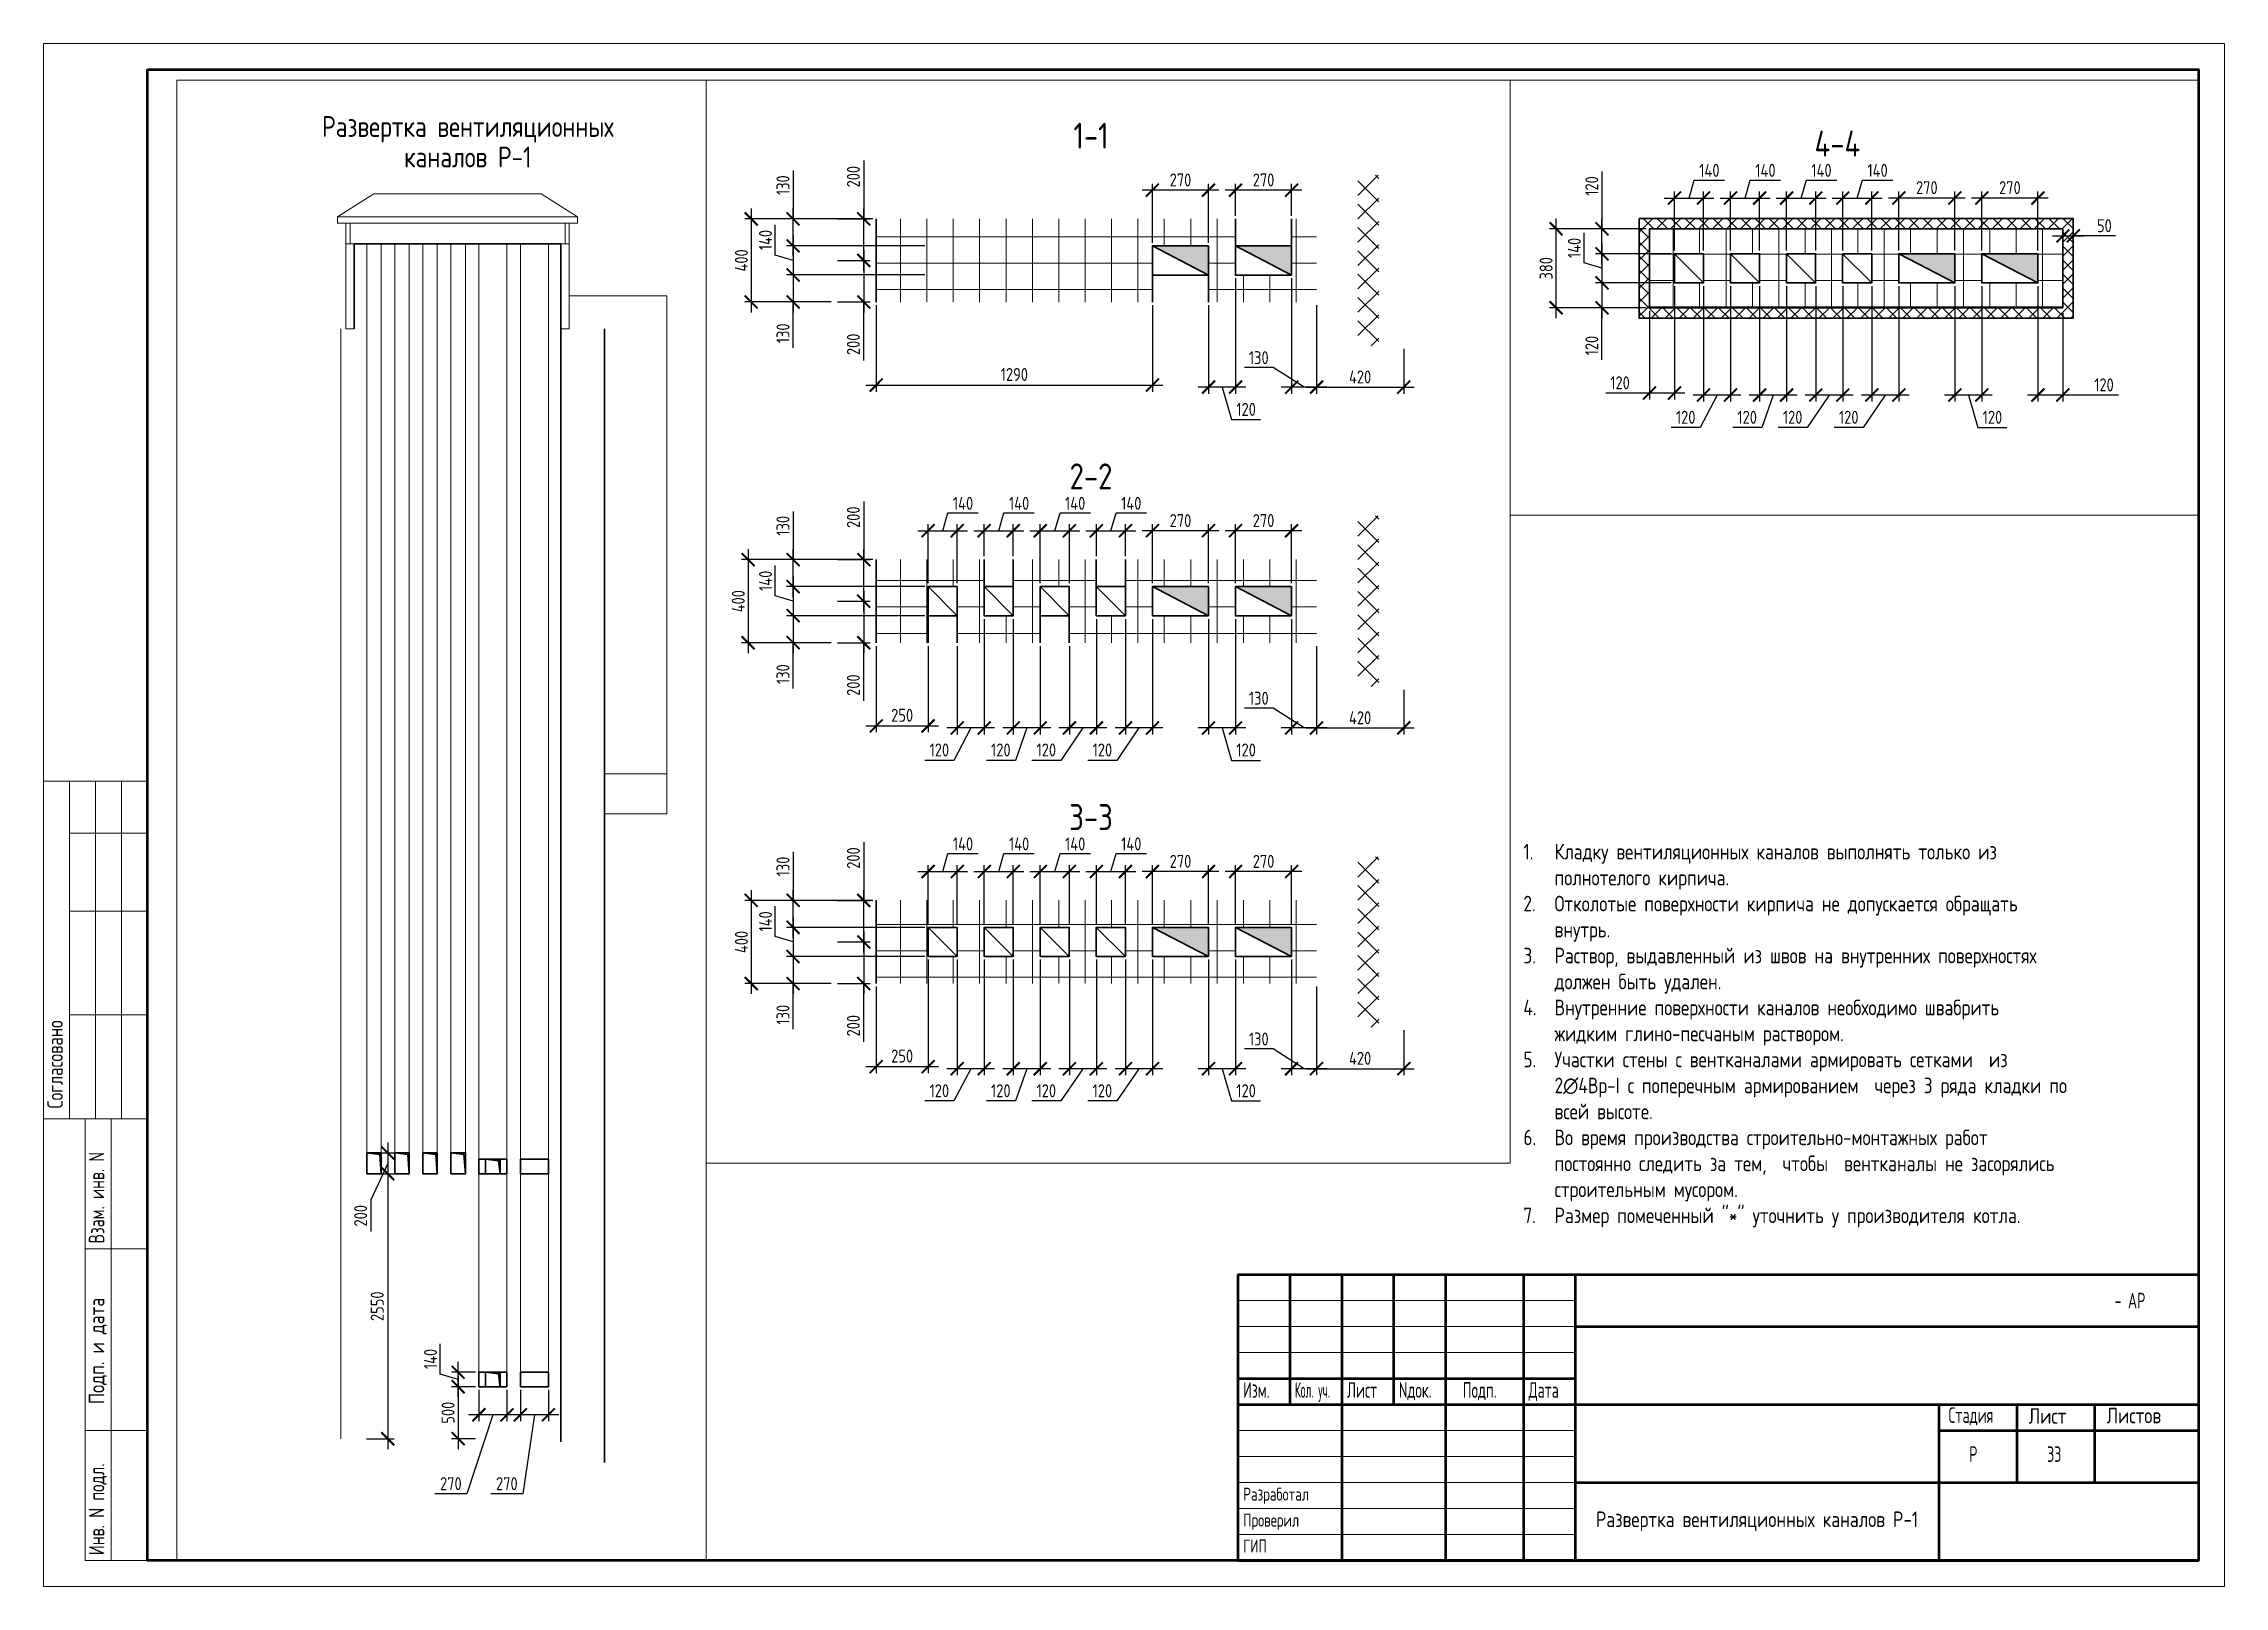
# Paper-space layout 'A33' of a CAD drawing. Header units: millimetres. Extents: x -3 to 417, y -3 to 294.
# The model-space entities are those that its viewports show. They can reach past a viewport. Long polylines and large blocks are cut down to what shows.
import ezdxf
from ezdxf.enums import TextEntityAlignment as Align

# ---------------------------------------------------------------- set-up
doc = ezdxf.new("R2010")
doc.units = ezdxf.units.MM
doc.header["$LTSCALE"] = 100
doc.header["$PDMODE"] = 35
doc.linetypes.add('GOST2.303 4', pattern=[7, 5, -2, 0])
for name, color, linetype, lineweight in [('0.3', 7, 'Continuous', 30), ('0.5', 7, 'Continuous', 50), ('Примітки 0.09', 200, 'Continuous', 9), ('Розміри 0.09', 5, 'Continuous', 9), ('Тонкі 0.18', 142, 'Continuous', 18), ('Штрихові 0.18', 7, 'GOST2.303 4', 18), ('Штрихування 0.09', 253, 'Continuous', 9)]:
    doc.layers.add(name, color=color, linetype=linetype, lineweight=lineweight)
doc.layers.add('ViewPorts', color=240, linetype='Continuous', plot=False)
doc.styles.add('GOST 2.304', font='CS_Gost2304.shx')
doc.styles.add('SPDS', font='SPDS.shx', dxfattribs={"width": 0.9})
doc.dimstyles.new('SPDS', dxfattribs={"dimscale": 100, "dimtxt": 2.5, "dimasz": 2.5, "dimexe": 1.25, "dimexo": 0.625, "dimtad": 1, "dimrnd": 0.001, "dimtxsty": 'GOST 2.304', "dimblk": 'ARCHTICK', "dimcen": 2.5, "dimdle": 2, "dimadec": 0, "dimazin": 2, "dimtfac": 0.75, "dimtmove": 1, "dimatfit": 3, "dimfxl": 0, "dimtolj": 1, "dimarcsym": 0})
pattern_1 = [(90, (0, 500), (-127, 8e-15), []), (180, (0, 500), (-2e-14, -127), [])]

psp = doc.layouts.new('A33')

# ---------------------------------------------------------------- texts
at = {"layer": 'Примітки 0.09', "style": 'SPDS', "width": 0.805546}
psp.add_text('33', height=3, dxfattribs=at).set_placement((382.84, 20.77))
at = {"layer": 'Примітки 0.09', "color": 7, "char_height": 3, "style": 'SPDS'}
for s, insert, width, attachment_point in [('\\pi-6,l6,t6,9,12;{\\Fcs_gost2304|c204;\\W1;\\C256;1.^IКладку вентиляционных каналов выполнять только из \\P\\pi0,t9,12;полнотелого кирпича.\\P\\pi-6,t6,9,12;2.^IОтколотые поверхности кирпича не допускается обращать \\P\\pi0,t9,12;внутрь.\\P\\pi-6,t6,9,12;3.^IРаствор, выдавленный из швов на внутренних поверхностях \\P\\pi0,t9,12;должен быть удален.\\P\\pi-6,t6,9,12;4.^IВнутренние поверхности каналов необходимо швабрить \\P\\pi0,t9,12;жидким глино-песчаным раствором.\\P\\pi-6,t6,9,12;5.^IУчастки стены с вентканалами армировать сетками  из \\P\\pi0,t9,12;2∅4Вр-I с поперечным армированием  через 3 ряда кладки по \\Pвсей высоте.\\P\\pi-6,t6,9,12;6.^IВо время производства строительно-монтажных работ \\P\\pi0,t9,12;постоянно следить за тем,  чтобы  вентканалы не засорялись \\Pстроительным мусором.\\P\\pi-6,t6,9,12;7.^IРазмер помеченный "*" уточнить у производителя котла.}', (281.98, 139.76), 128.7885, 1), ('{\\W1;\\C256;Развертка вентиляционных каналов Р-1}', (326.98, 9.33), 70, 5)]:
    psp.add_mtext(s, dxfattribs=dict(at, insert=insert, width=width, attachment_point=attachment_point))

msp = doc.modelspace()

# ---------------------------------------------------------------- texts
at = {"layer": 'Примітки 0.09', "ltscale": 0.4, "style": 'GOST 2.304'}
for s, p in [('Развертка вентиляционных', (155537.705, -268918.435)), ('каналов Р-1', (155537.705, -269211.911))]:
    msp.add_text(s, height=200, dxfattribs=at).set_placement(p, align=Align.CENTER)
at = {"layer": 'Примітки 0.09', "ltscale": 0.25, "style": 'GOST 2.304'}
for s, p in [('1-1', (155349.253, -283421.43)), ('2-2', (155349.253, -285060.994)), ('3-3', (155349.253, -286700.557)), ('4-4', (155349.253, -288590.121))]:
    msp.add_text(s, height=125, dxfattribs=at).set_placement(p, align=Align.CENTER)

# ---------------------------------------------------------------- blocks, each defined once
blk = doc.blocks.new('A$C1BD929A5')
at = {"layer": 'Тонкі 0.18', "color": 0, "extrusion": (1, 0, 0)}
for points, elevation in [([(8500, 0), (15000, 0)], -2000), ([(14000, 0), (15000, 0)], -1500), ([(14000, 0), (15000, 0)], -1000), ([(14000, 0), (15000, 0)], -500), ([(12500, 0), (14000, 0)], -1500), ([(12500, 0), (14000, 0)], -1000), ([(12500, 0), (14000, 0)], -500), ([(10500, 0), (12500, 0)], -1500), ([(10500, 0), (12500, 0)], -1000), ([(10500, 0), (12500, 0)], -500), ([(8500, 0), (10500, 0)], -1500), ([(8500, 0), (10500, 0)], -1000), ([(8500, 0), (10500, 0)], -500), ([(0, 0), (8500, 0)], -1200), ([(0, 0), (8500, 0)], -700)]:
    blk.add_lwpolyline(points, dxfattribs=dict(at, elevation=elevation))
at = {"layer": 'Тонкі 0.18', "color": 0, "extrusion": (0, 1, 0)}
for points, elevation in [([(2000, 0), (0, 0)], 15000), ([(1500, 0), (1000, 0)], 14000), ([(1000, 0), (500, 0)], 14000), ([(500, 0), (0, 0)], 14000), ([(1500, 0), (1000, 0)], 12500), ([(1000, 0), (500, 0)], 12500), ([(500, 0), (0, 0)], 12500), ([(1500, 0), (1000, 0)], 10500), ([(1000, 0), (500, 0)], 10500), ([(500, 0), (0, 0)], 10500), ([(2000, 0), (0, 0)], 8500), ([(1200, 0), (0, 0)], 8500), ([(1200, 0), (0, 0)], 6000), ([(1200, 0), (0, 0)], 2500)]:
    blk.add_lwpolyline(points, dxfattribs=dict(at, elevation=elevation))
at = {"layer": 'Тонкі 0.18', "color": 0, "extrusion": (1, 0, 0)}
blk.add_lwpolyline([(0, 0), (8500, 0)], dxfattribs=at)
at = {"layer": 'Тонкі 0.18', "color": 0, "extrusion": (0, 1, 0)}
blk.add_lwpolyline([(1200, 0), (0, 0)], dxfattribs=at)
at = {"layer": 'Тонкі 0.18', "color": 0, "ltscale": 0.01, "style": 'SPDS'}
for s, width, p in [('Согласовано', 0.95, (-1630, 8700)), ('Взам. инв. N', 0.898187, (-830, 6100)), ('Инв. N подл.', 0.909605, (-830, 100))]:
    blk.add_text(s, height=300, rotation=90, dxfattribs=dict(at, width=width)).set_placement(p)
blk.add_text('Подп. и дата', height=300, rotation=90, dxfattribs=at).set_placement((-830, 3010))
blk = doc.blocks.new('A$C2803562B')
at = {"color": 7, "lineweight": 50, "extrusion": (1, 0, 0)}
for points, elevation in [([(5500, 0), (5000, 0)], -17500), ([(5500, 0), (5000, 0)], -16500), ([(5500, 0), (5000, 0)], -15500), ([(5500, 0), (5000, 0)], -14500), ([(5500, 0), (5000, 0)], -13000), ([(5500, 0), (5000, 0)], -12000), ([(5000, 0), (4500, 0)], -17500), ([(5000, 0), (4500, 0)], -16500), ([(5000, 0), (4500, 0)], -15500), ([(5000, 0), (4500, 0)], -14500), ([(5000, 0), (4500, 0)], -13000), ([(5000, 0), (4500, 0)], -12000), ([(4500, 0), (4000, 0)], -17500), ([(4500, 0), (4000, 0)], -16500), ([(4500, 0), (4000, 0)], -15500), ([(4500, 0), (4000, 0)], -14500), ([(4500, 0), (4000, 0)], -13000), ([(4500, 0), (4000, 0)], -12000), ([(4000, 0), (3500, 0)], -17500), ([(4000, 0), (3500, 0)], -16500), ([(4000, 0), (3500, 0)], -15500), ([(4000, 0), (3500, 0)], -14500), ([(4000, 0), (3500, 0)], -13000), ([(4000, 0), (3500, 0)], -12000), ([(3500, 0), (3000, 0)], -17500), ([(3500, 0), (3000, 0)], -16500), ([(3500, 0), (3000, 0)], -15500), ([(3500, 0), (3000, 0)], -14500), ([(3500, 0), (3000, 0)], -13000), ([(3500, 0), (3000, 0)], -12000), ([(3000, 0), (2500, 0)], -16500), ([(3000, 0), (2500, 0)], -14500), ([(3000, 0), (2500, 0)], -13000), ([(3000, 0), (2500, 0)], -12000), ([(3000, 0), (2500, 0)], -5000), ([(3000, 0), (2500, 0)], -3500), ([(3000, 0), (2500, 0)], -2000), ([(2500, 0), (2000, 0)], -16500), ([(2500, 0), (2000, 0)], -14500), ([(2500, 0), (2000, 0)], -13000), ([(2500, 0), (2000, 0)], -12000), ([(2500, 0), (2000, 0)], -5000), ([(2500, 0), (2000, 0)], -3500), ([(2500, 0), (2000, 0)], -2000), ([(2000, 0), (1500, 0)], -16500), ([(2000, 0), (1500, 0)], -14500), ([(2000, 0), (1500, 0)], -13000), ([(2000, 0), (1500, 0)], -12000), ([(2000, 0), (1500, 0)], -5000), ([(2000, 0), (1500, 0)], -3500), ([(2000, 0), (1500, 0)], -2000), ([(1500, 0), (1000, 0)], -16500), ([(1500, 0), (1000, 0)], -14500), ([(1500, 0), (1000, 0)], -13000), ([(1500, 0), (1000, 0)], -12000), ([(1500, 0), (0, 0)], -5000), ([(1000, 0), (500, 0)], -16500), ([(1000, 0), (500, 0)], -14500), ([(1000, 0), (500, 0)], -13000), ([(1000, 0), (500, 0)], -12000), ([(500, 0), (0, 0)], -16500), ([(500, 0), (0, 0)], -14500), ([(500, 0), (0, 0)], -13000), ([(500, 0), (0, 0)], -12000)]:
    blk.add_lwpolyline(points, dxfattribs=dict(at, elevation=elevation))
at = {"color": 7, "extrusion": (0, 1, 0)}
for points, elevation in [([(18500, 0), (17500, 0)], 5000), ([(17500, 0), (16500, 0)], 5000), ([(16500, 0), (15500, 0)], 5000), ([(15500, 0), (14500, 0)], 5000), ([(14500, 0), (13000, 0)], 5000), ([(13000, 0), (12000, 0)], 5000), ([(18500, 0), (17500, 0)], 4500), ([(17500, 0), (16500, 0)], 4500), ([(16500, 0), (15500, 0)], 4500), ([(15500, 0), (14500, 0)], 4500), ([(14500, 0), (13000, 0)], 4500), ([(13000, 0), (12000, 0)], 4500), ([(18500, 0), (17500, 0)], 4000), ([(17500, 0), (16500, 0)], 4000), ([(16500, 0), (15500, 0)], 4000), ([(15500, 0), (14500, 0)], 4000), ([(14500, 0), (13000, 0)], 4000), ([(13000, 0), (12000, 0)], 4000), ([(18500, 0), (17500, 0)], 2500), ([(17500, 0), (16500, 0)], 2500), ([(16500, 0), (15500, 0)], 2500), ([(15500, 0), (14500, 0)], 2500), ([(14500, 0), (13000, 0)], 2500), ([(13000, 0), (12000, 0)], 2500), ([(18500, 0), (17500, 0)], 2000), ([(17500, 0), (16500, 0)], 2000), ([(16500, 0), (15500, 0)], 2000), ([(15500, 0), (14500, 0)], 2000), ([(14500, 0), (13000, 0)], 2000), ([(13000, 0), (12000, 0)], 2000), ([(18500, 0), (17500, 0)], 1500), ([(17500, 0), (16500, 0)], 1500), ([(16500, 0), (15500, 0)], 1500), ([(15500, 0), (14500, 0)], 1500), ([(14500, 0), (13000, 0)], 1500), ([(13000, 0), (12000, 0)], 1500), ([(18500, 0), (17500, 0)], 1000), ([(17500, 0), (16500, 0)], 1000), ([(16500, 0), (15500, 0)], 1000), ([(15500, 0), (14500, 0)], 1000), ([(14500, 0), (13000, 0)], 1000), ([(13000, 0), (12000, 0)], 1000), ([(18500, 0), (17500, 0)], 500), ([(17500, 0), (16500, 0)], 500), ([(16500, 0), (15500, 0)], 500), ([(15500, 0), (14500, 0)], 500), ([(14500, 0), (13000, 0)], 500), ([(13000, 0), (12000, 0)], 500)]:
    blk.add_lwpolyline(points, dxfattribs=dict(at, elevation=elevation))
at = {"color": 7, "lineweight": 50, "extrusion": (0, 1, 0)}
for points, elevation in [([(12000, 0), (5000, 0)], 4500), ([(5000, 0), (3500, 0)], 4500), ([(3500, 0), (2000, 0)], 4500), ([(2000, 0), (0, 0)], 4500), ([(18500, 0), (17500, 0)], 3500), ([(17500, 0), (16500, 0)], 3500), ([(16500, 0), (15500, 0)], 3500), ([(15500, 0), (14500, 0)], 3500), ([(14500, 0), (13000, 0)], 3500), ([(13000, 0), (12000, 0)], 3500), ([(18500, 0), (17500, 0)], 3000), ([(17500, 0), (16500, 0)], 3000), ([(16500, 0), (15500, 0)], 3000), ([(15500, 0), (14500, 0)], 3000), ([(14500, 0), (13000, 0)], 3000), ([(13000, 0), (12000, 0)], 3000), ([(12000, 0), (5000, 0)], 3000), ([(5000, 0), (3500, 0)], 3000), ([(3500, 0), (2000, 0)], 3000), ([(2000, 0), (0, 0)], 3000), ([(5000, 0), (3500, 0)], 2500), ([(3500, 0), (2000, 0)], 2500), ([(2000, 0), (0, 0)], 2500), ([(12000, 0), (5000, 0)], 1500), ([(5000, 0), (3500, 0)], 1500), ([(3500, 0), (2000, 0)], 1500), ([(2000, 0), (0, 0)], 1500)]:
    blk.add_lwpolyline(points, dxfattribs=dict(at, elevation=elevation))
at = {"extrusion": (0, 1, 0)}
blk.add_lwpolyline([(18500, 0), (0, 0)], dxfattribs=at)
at = {"layer": '0.5', "color": 0, "extrusion": (1, 0, 0), "elevation": -18500}
blk.add_lwpolyline([(5500, 0), (0, 0)], dxfattribs=at)
at = {"layer": '0.5', "color": 0, "extrusion": (0, 1, 0), "elevation": 5500}
blk.add_lwpolyline([(18500, 0), (0, 0)], dxfattribs=at)
at = {"layer": '0.5', "color": 0, "extrusion": (1, 0, 0)}
blk.add_lwpolyline([(5500, 0), (0, 0)], dxfattribs=at)
at = {"layer": '0.5', "color": 0, "extrusion": (0, 1, 0)}
blk.add_lwpolyline([(18500, 0), (0, 0)], dxfattribs=at)
at = {"color": 7, "style": 'SPDS'}
for s, height, width, p in [('- АР', 300, 0.805546, (-1613, 4850)), ('Изм.', 300, 0.8, (-18400, 3130)), ('Кол. уч.', 300, 0.6, (-17400, 3130)), ('Лист', 300, 0.8, (-16400, 3130)), ('Nдок.', 300, 0.8, (-15400, 3130)), ('Подп.', 300, 0.8, (-14169, 3130)), ('Дата', 300, 0.8, (-12900, 3130)), ('Стадия', 300, 0.805546, (-4811, 2646)), ('Р', 300, 0.805546, (-4415, 1895)), ('Разработал', 250, 0.9, (-18396, 1150)), ('Проверил', 250, 0.9, (-18396, 650)), ('ГИП', 250, 0.9, (-18396, 150))]:
    blk.add_text(s, height=height, dxfattribs=dict(at, width=width)).set_placement(p)
for s, p in [('Лист', (-3269, 2630)), ('Листов', (-1769, 2638))]:
    blk.add_text(s, height=300, dxfattribs=at).set_placement(p)
blk = doc.blocks.new('_ArchTick')
at = {"color": 0, "linetype": 'ByBlock', "const_width": 0.15}
blk.add_lwpolyline([(-0.5, -0.5), (0.5, 0.5)], dxfattribs=at)
blk = doc.blocks.new('*D507')
at = {"layer": 'Defpoints', "color": 0, "transparency": 16777216}
for p in [(156045, -280948), (156315, -280948), (156045, -281218)]:
    blk.add_point(p, dxfattribs=at)
at = {"layer": 'Розміри 0.09', "color": 0, "lineweight": -2, "transparency": 16777216}
for p, q in [((156045, -280979), (156045, -281280)), ((156315, -280979), (156315, -281280)), ((156415, -281218), (155945, -281218)), ((156180, -281218), (156069, -281980)), ((156069, -281980), (155760, -281980))]:
    blk.add_line(p, q, dxfattribs=at)
at = {"layer": 'Розміри 0.09', "color": 0, "lineweight": -2, "transparency": 16777216, "xscale": 125, "yscale": 125, "zscale": 125, "rotation": 180}
blk.add_blockref('_ArchTick', (156045, -281218), dxfattribs=at)
at = {"layer": 'Розміри 0.09', "color": 0, "lineweight": -2, "transparency": 16777216, "xscale": 125, "yscale": 125, "zscale": 125}
blk.add_blockref('_ArchTick', (156315, -281218), dxfattribs=at)
at = {"layer": 'Розміри 0.09', "color": 0, "transparency": 16777216, "insert": (155914, -281881), "char_height": 125, "attachment_point": 5, "style": 'GOST 2.304'}
blk.add_mtext('\\A1;270', dxfattribs=at)
blk = doc.blocks.new('*D504')
at = {"layer": 'Defpoints', "color": 0, "transparency": 16777216}
for p in [(155645, -280948), (155445, -281448), (155645, -281448)]:
    blk.add_point(p, dxfattribs=at)
at = {"layer": 'Розміри 0.09', "color": 0, "lineweight": -2, "transparency": 16777216}
for p, q in [((155445, -280848), (155445, -281548)), ((155613, -280948), (155382, -280948)), ((155613, -281448), (155382, -281448))]:
    blk.add_line(p, q, dxfattribs=at)
at = {"layer": 'Розміри 0.09', "color": 0, "lineweight": -2, "transparency": 16777216, "xscale": 125, "yscale": 125, "zscale": 125}
for p, rotation in [((155445, -280948), 90), ((155445, -281448), 270)]:
    blk.add_blockref('_ArchTick', p, dxfattribs=dict(at, rotation=rotation))
at = {"layer": 'Розміри 0.09', "color": 0, "transparency": 16777216, "insert": (155348, -281198), "char_height": 125, "attachment_point": 5, "rotation": 90, "style": 'GOST 2.304'}
blk.add_mtext('\\A1;500', dxfattribs=at)
blk = doc.blocks.new('*D505')
at = {"layer": 'Defpoints', "color": 0, "transparency": 16777216}
for p in [(155445, -280808), (155645, -280808), (155645, -280948)]:
    blk.add_point(p, dxfattribs=at)
at = {"layer": 'Розміри 0.09', "color": 0, "lineweight": -2, "transparency": 16777216}
for p, q in [((155273, -280826), (155273, -280536)), ((155445, -281048), (155445, -280708)), ((155445, -280878), (155273, -280826)), ((155613, -280808), (155382, -280808)), ((155613, -280948), (155382, -280948))]:
    blk.add_line(p, q, dxfattribs=at)
at = {"layer": 'Розміри 0.09', "color": 0, "lineweight": -2, "transparency": 16777216, "xscale": 125, "yscale": 125, "zscale": 125}
for p, rotation in [((155445, -280808), 90), ((155445, -280948), 270)]:
    blk.add_blockref('_ArchTick', p, dxfattribs=dict(at, rotation=rotation))
at = {"layer": 'Розміри 0.09', "color": 0, "transparency": 16777216, "insert": (155179, -280681), "char_height": 125, "attachment_point": 5, "rotation": 90, "style": 'GOST 2.304'}
blk.add_mtext('\\A1;140', dxfattribs=at)
blk = doc.blocks.new('*D506')
at = {"layer": 'Defpoints', "color": 0, "transparency": 16777216}
for p in [(155645, -280948), (155915, -280948), (155645, -281218)]:
    blk.add_point(p, dxfattribs=at)
at = {"layer": 'Розміри 0.09', "color": 0, "lineweight": -2, "transparency": 16777216}
for p, q in [((155645, -280979), (155645, -281280)), ((155915, -280979), (155915, -281280)), ((155780, -281218), (155530, -281980)), ((156015, -281218), (155545, -281218)), ((155530, -281980), (155220, -281980))]:
    blk.add_line(p, q, dxfattribs=at)
at = {"layer": 'Розміри 0.09', "color": 0, "lineweight": -2, "transparency": 16777216, "xscale": 125, "yscale": 125, "zscale": 125, "rotation": 180}
blk.add_blockref('_ArchTick', (155645, -281218), dxfattribs=at)
at = {"layer": 'Розміри 0.09', "color": 0, "lineweight": -2, "transparency": 16777216, "xscale": 125, "yscale": 125, "zscale": 125}
blk.add_blockref('_ArchTick', (155915, -281218), dxfattribs=at)
at = {"layer": 'Розміри 0.09', "color": 0, "transparency": 16777216, "insert": (155375, -281881), "char_height": 125, "attachment_point": 5, "style": 'GOST 2.304'}
blk.add_mtext('\\A1;270', dxfattribs=at)
blk = doc.blocks.new('*D508')
at = {"layer": 'Defpoints', "color": 0, "transparency": 16777216}
for p in [(154565, -278898), (154532, -281448), (154767, -281448)]:
    blk.add_point(p, dxfattribs=at)
at = {"layer": 'Розміри 0.09', "color": 0, "lineweight": -2, "transparency": 16777216}
for p, q in [((154767, -278798), (154767, -281548)), ((154596, -278898), (154830, -278898)), ((154563, -281448), (154830, -281448))]:
    blk.add_line(p, q, dxfattribs=at)
at = {"layer": 'Розміри 0.09', "color": 0, "lineweight": -2, "transparency": 16777216, "xscale": 125, "yscale": 125, "zscale": 125}
for p, rotation in [((154767, -278898), 90), ((154767, -281448), 270)]:
    blk.add_blockref('_ArchTick', p, dxfattribs=dict(at, rotation=rotation))
at = {"layer": 'Розміри 0.09', "color": 0, "transparency": 16777216, "insert": (154666, -280173), "char_height": 125, "attachment_point": 5, "rotation": 90, "style": 'GOST 2.304'}
blk.add_mtext('\\A1;2550', dxfattribs=at)
blk = doc.blocks.new('*D509')
at = {"layer": 'Defpoints', "color": 0, "transparency": 16777216}
for p in [(154565, -278698), (154565, -278898), (154767, -278898)]:
    blk.add_point(p, dxfattribs=at)
at = {"layer": 'Розміри 0.09', "color": 0, "lineweight": -2, "transparency": 16777216}
for p, q in [((154767, -278598), (154767, -278998)), ((154596, -278698), (154830, -278698)), ((154767, -278798), (154605, -279149)), ((154596, -278898), (154830, -278898)), ((154605, -279149), (154605, -279455))]:
    blk.add_line(p, q, dxfattribs=at)
at = {"layer": 'Розміри 0.09', "color": 0, "lineweight": -2, "transparency": 16777216, "xscale": 125, "yscale": 125, "zscale": 125}
for p, rotation in [((154767, -278698), 90), ((154767, -278898), 270)]:
    blk.add_blockref('_ArchTick', p, dxfattribs=dict(at, rotation=rotation))
at = {"layer": 'Розміри 0.09', "color": 0, "transparency": 16777216, "insert": (154506, -279302), "char_height": 125, "attachment_point": 5, "rotation": 90, "style": 'GOST 2.304'}
blk.add_mtext('\\A1;200', dxfattribs=at)
blk = doc.blocks.new('*D510')
at = {"layer": 'Defpoints', "color": 0, "transparency": 16777216}
for p in [(156315, -284029), (156435, -284159), (156315, -284569)]:
    blk.add_point(p, dxfattribs=at)
at = {"layer": 'Розміри 0.09', "color": 0, "lineweight": -2, "transparency": 16777216}
for p, q in [((156315, -284045), (156315, -284601)), ((156435, -284175), (156435, -284601)), ((156227, -284475), (156088, -284475)), ((156375, -284569), (156227, -284475)), ((156485, -284569), (156265, -284569))]:
    blk.add_line(p, q, dxfattribs=at)
at = {"layer": 'Розміри 0.09', "color": 0, "lineweight": -2, "transparency": 16777216, "xscale": 62.5, "yscale": 62.5, "zscale": 62.5, "rotation": 180}
blk.add_blockref('_ArchTick', (156315, -284569), dxfattribs=at)
at = {"layer": 'Розміри 0.09', "color": 0, "lineweight": -2, "transparency": 16777216, "xscale": 62.5, "yscale": 62.5, "zscale": 62.5}
blk.add_blockref('_ArchTick', (156435, -284569), dxfattribs=at)
at = {"layer": 'Розміри 0.09', "color": 0, "transparency": 16777216, "insert": (156157, -284427), "char_height": 62.5, "attachment_point": 5, "style": 'GOST 2.304'}
blk.add_mtext('\\A1;130', dxfattribs=at)
blk = doc.blocks.new('*D511')
at = {"layer": 'Defpoints', "color": 0, "transparency": 16777216}
for p in [(156435, -284369), (156855, -284369), (156855, -284569)]:
    blk.add_point(p, dxfattribs=at)
at = {"layer": 'Розміри 0.09', "color": 0, "lineweight": -2, "transparency": 16777216}
for p, q in [((156435, -284385), (156435, -284601)), ((156855, -284385), (156855, -284601)), ((156385, -284569), (156905, -284569))]:
    blk.add_line(p, q, dxfattribs=at)
at = {"layer": 'Розміри 0.09', "color": 0, "lineweight": -2, "transparency": 16777216, "xscale": 62.5, "yscale": 62.5, "zscale": 62.5, "rotation": 180}
blk.add_blockref('_ArchTick', (156435, -284569), dxfattribs=at)
at = {"layer": 'Розміри 0.09', "color": 0, "lineweight": -2, "transparency": 16777216, "xscale": 62.5, "yscale": 62.5, "zscale": 62.5}
blk.add_blockref('_ArchTick', (156855, -284569), dxfattribs=at)
at = {"layer": 'Розміри 0.09', "color": 0, "transparency": 16777216, "insert": (156645, -284520), "char_height": 62.5, "attachment_point": 5, "style": 'GOST 2.304'}
blk.add_mtext('\\A1;420', dxfattribs=at)
blk = doc.blocks.new('*D512')
at = {"layer": 'Defpoints', "color": 0, "transparency": 16777216}
for p in [(156045, -283621), (156045, -283759), (156315, -283759)]:
    blk.add_point(p, dxfattribs=at)
at = {"layer": 'Розміри 0.09', "color": 0, "lineweight": -2, "transparency": 16777216}
for p, q in [((156045, -283744), (156045, -283590)), ((156315, -283744), (156315, -283590)), ((156365, -283621), (155995, -283621))]:
    blk.add_line(p, q, dxfattribs=at)
at = {"layer": 'Розміри 0.09', "color": 0, "lineweight": -2, "transparency": 16777216, "xscale": 62.5, "yscale": 62.5, "zscale": 62.5, "rotation": 180}
blk.add_blockref('_ArchTick', (156045, -283621), dxfattribs=at)
at = {"layer": 'Розміри 0.09', "color": 0, "lineweight": -2, "transparency": 16777216, "xscale": 62.5, "yscale": 62.5, "zscale": 62.5}
blk.add_blockref('_ArchTick', (156315, -283621), dxfattribs=at)
at = {"layer": 'Розміри 0.09', "color": 0, "transparency": 16777216, "insert": (156180, -283572), "char_height": 62.5, "attachment_point": 5, "style": 'GOST 2.304'}
blk.add_mtext('\\A1;270', dxfattribs=at)
blk = doc.blocks.new('*D513')
at = {"layer": 'Defpoints', "color": 0, "transparency": 16777216}
for p in [(155645, -283621), (155645, -283889), (155915, -283889)]:
    blk.add_point(p, dxfattribs=at)
at = {"layer": 'Розміри 0.09', "color": 0, "lineweight": -2, "transparency": 16777216}
for p, q in [((155645, -283874), (155645, -283590)), ((155915, -283874), (155915, -283590)), ((155965, -283621), (155595, -283621))]:
    blk.add_line(p, q, dxfattribs=at)
at = {"layer": 'Розміри 0.09', "color": 0, "lineweight": -2, "transparency": 16777216, "xscale": 62.5, "yscale": 62.5, "zscale": 62.5, "rotation": 180}
blk.add_blockref('_ArchTick', (155645, -283621), dxfattribs=at)
at = {"layer": 'Розміри 0.09', "color": 0, "lineweight": -2, "transparency": 16777216, "xscale": 62.5, "yscale": 62.5, "zscale": 62.5}
blk.add_blockref('_ArchTick', (155915, -283621), dxfattribs=at)
at = {"layer": 'Розміри 0.09', "color": 0, "transparency": 16777216, "insert": (155780, -283572), "char_height": 62.5, "attachment_point": 5, "style": 'GOST 2.304'}
blk.add_mtext('\\A1;270', dxfattribs=at)
blk = doc.blocks.new('*D514')
at = {"layer": 'Defpoints', "color": 0, "transparency": 16777216}
for p in [(156045, -284029), (155915, -284159), (155915, -284569)]:
    blk.add_point(p, dxfattribs=at)
at = {"layer": 'Розміри 0.09', "color": 0, "lineweight": -2, "transparency": 16777216}
for p, q in [((156045, -284045), (156045, -284601)), ((155915, -284175), (155915, -284601)), ((156095, -284569), (155865, -284569)), ((155980, -284569), (156026, -284725)), ((156026, -284725), (156165, -284725))]:
    blk.add_line(p, q, dxfattribs=at)
at = {"layer": 'Розміри 0.09', "color": 0, "lineweight": -2, "transparency": 16777216, "xscale": 62.5, "yscale": 62.5, "zscale": 62.5, "rotation": 180}
blk.add_blockref('_ArchTick', (155915, -284569), dxfattribs=at)
at = {"layer": 'Розміри 0.09', "color": 0, "lineweight": -2, "transparency": 16777216, "xscale": 62.5, "yscale": 62.5, "zscale": 62.5}
blk.add_blockref('_ArchTick', (156045, -284569), dxfattribs=at)
at = {"layer": 'Розміри 0.09', "color": 0, "transparency": 16777216, "insert": (156096, -284676), "char_height": 62.5, "attachment_point": 5, "style": 'GOST 2.304'}
blk.add_mtext('\\A1;120', dxfattribs=at)
blk = doc.blocks.new('*D515')
at = {"layer": 'Defpoints', "color": 0, "transparency": 16777216}
for p in [(154315, -284159), (155645, -284159), (155645, -284559)]:
    blk.add_point(p, dxfattribs=at)
at = {"layer": 'Розміри 0.09', "color": 0, "lineweight": -2, "transparency": 16777216}
for p, q in [((154315, -284175), (154315, -284591)), ((155645, -284175), (155645, -284591)), ((154265, -284559), (155695, -284559))]:
    blk.add_line(p, q, dxfattribs=at)
at = {"layer": 'Розміри 0.09', "color": 0, "lineweight": -2, "transparency": 16777216, "xscale": 62.5, "yscale": 62.5, "zscale": 62.5, "rotation": 180}
blk.add_blockref('_ArchTick', (154315, -284559), dxfattribs=at)
at = {"layer": 'Розміри 0.09', "color": 0, "lineweight": -2, "transparency": 16777216, "xscale": 62.5, "yscale": 62.5, "zscale": 62.5}
blk.add_blockref('_ArchTick', (155645, -284559), dxfattribs=at)
at = {"layer": 'Розміри 0.09', "color": 0, "transparency": 16777216, "insert": (154980, -284508), "char_height": 62.5, "attachment_point": 5, "style": 'GOST 2.304'}
blk.add_mtext('\\A1;1290', dxfattribs=at)
blk = doc.blocks.new('*D516')
at = {"layer": 'Defpoints', "color": 0, "transparency": 16777216}
for p in [(156315, -285669), (156435, -285799), (156315, -286209)]:
    blk.add_point(p, dxfattribs=at)
at = {"layer": 'Розміри 0.09', "color": 0, "lineweight": -2, "transparency": 16777216}
for p, q in [((156315, -285685), (156315, -286240)), ((156435, -285815), (156435, -286240)), ((156227, -286114), (156088, -286114)), ((156375, -286209), (156227, -286114)), ((156485, -286209), (156265, -286209))]:
    blk.add_line(p, q, dxfattribs=at)
at = {"layer": 'Розміри 0.09', "color": 0, "lineweight": -2, "transparency": 16777216, "xscale": 62.5, "yscale": 62.5, "zscale": 62.5, "rotation": 180}
blk.add_blockref('_ArchTick', (156315, -286209), dxfattribs=at)
at = {"layer": 'Розміри 0.09', "color": 0, "lineweight": -2, "transparency": 16777216, "xscale": 62.5, "yscale": 62.5, "zscale": 62.5}
blk.add_blockref('_ArchTick', (156435, -286209), dxfattribs=at)
at = {"layer": 'Розміри 0.09', "color": 0, "transparency": 16777216, "insert": (156157, -286066), "char_height": 62.5, "attachment_point": 5, "style": 'GOST 2.304'}
blk.add_mtext('\\A1;130', dxfattribs=at)
blk = doc.blocks.new('*D517')
at = {"layer": 'Defpoints', "color": 0, "transparency": 16777216}
for p in [(156435, -286009), (156855, -286009), (156855, -286209)]:
    blk.add_point(p, dxfattribs=at)
at = {"layer": 'Розміри 0.09', "color": 0, "lineweight": -2, "transparency": 16777216}
for p, q in [((156435, -286025), (156435, -286240)), ((156855, -286025), (156855, -286240)), ((156385, -286209), (156905, -286209))]:
    blk.add_line(p, q, dxfattribs=at)
at = {"layer": 'Розміри 0.09', "color": 0, "lineweight": -2, "transparency": 16777216, "xscale": 62.5, "yscale": 62.5, "zscale": 62.5, "rotation": 180}
blk.add_blockref('_ArchTick', (156435, -286209), dxfattribs=at)
at = {"layer": 'Розміри 0.09', "color": 0, "lineweight": -2, "transparency": 16777216, "xscale": 62.5, "yscale": 62.5, "zscale": 62.5}
blk.add_blockref('_ArchTick', (156855, -286209), dxfattribs=at)
at = {"layer": 'Розміри 0.09', "color": 0, "transparency": 16777216, "insert": (156645, -286160), "char_height": 62.5, "attachment_point": 5, "style": 'GOST 2.304'}
blk.add_mtext('\\A1;420', dxfattribs=at)
blk = doc.blocks.new('*D518')
at = {"layer": 'Defpoints', "color": 0, "transparency": 16777216}
for p in [(156045, -285260), (156045, -285529), (156315, -285529)]:
    blk.add_point(p, dxfattribs=at)
at = {"layer": 'Розміри 0.09', "color": 0, "lineweight": -2, "transparency": 16777216}
for p, q in [((156365, -285260), (155995, -285260)), ((156045, -285513), (156045, -285229)), ((156315, -285513), (156315, -285229))]:
    blk.add_line(p, q, dxfattribs=at)
at = {"layer": 'Розміри 0.09', "color": 0, "lineweight": -2, "transparency": 16777216, "xscale": 62.5, "yscale": 62.5, "zscale": 62.5, "rotation": 180}
blk.add_blockref('_ArchTick', (156045, -285260), dxfattribs=at)
at = {"layer": 'Розміри 0.09', "color": 0, "lineweight": -2, "transparency": 16777216, "xscale": 62.5, "yscale": 62.5, "zscale": 62.5}
blk.add_blockref('_ArchTick', (156315, -285260), dxfattribs=at)
at = {"layer": 'Розміри 0.09', "color": 0, "transparency": 16777216, "insert": (156180, -285211), "char_height": 62.5, "attachment_point": 5, "style": 'GOST 2.304'}
blk.add_mtext('\\A1;270', dxfattribs=at)
blk = doc.blocks.new('*D519')
at = {"layer": 'Defpoints', "color": 0, "transparency": 16777216}
for p in [(155645, -285260), (155645, -285529), (155915, -285529)]:
    blk.add_point(p, dxfattribs=at)
at = {"layer": 'Розміри 0.09', "color": 0, "lineweight": -2, "transparency": 16777216}
for p, q in [((155965, -285260), (155595, -285260)), ((155645, -285513), (155645, -285229)), ((155915, -285513), (155915, -285229))]:
    blk.add_line(p, q, dxfattribs=at)
at = {"layer": 'Розміри 0.09', "color": 0, "lineweight": -2, "transparency": 16777216, "xscale": 62.5, "yscale": 62.5, "zscale": 62.5, "rotation": 180}
blk.add_blockref('_ArchTick', (155645, -285260), dxfattribs=at)
at = {"layer": 'Розміри 0.09', "color": 0, "lineweight": -2, "transparency": 16777216, "xscale": 62.5, "yscale": 62.5, "zscale": 62.5}
blk.add_blockref('_ArchTick', (155915, -285260), dxfattribs=at)
at = {"layer": 'Розміри 0.09', "color": 0, "transparency": 16777216, "insert": (155780, -285211), "char_height": 62.5, "attachment_point": 5, "style": 'GOST 2.304'}
blk.add_mtext('\\A1;270', dxfattribs=at)
blk = doc.blocks.new('*D520')
at = {"layer": 'Defpoints', "color": 0, "transparency": 16777216}
for p in [(155515, -285260), (155375, -285399), (155515, -285399)]:
    blk.add_point(p, dxfattribs=at)
at = {"layer": 'Розміри 0.09', "color": 0, "lineweight": -2, "transparency": 16777216}
for p, q in [((155445, -285260), (155470, -285174)), ((155470, -285174), (155616, -285174)), ((155325, -285260), (155565, -285260)), ((155375, -285383), (155375, -285229)), ((155515, -285383), (155515, -285229))]:
    blk.add_line(p, q, dxfattribs=at)
at = {"layer": 'Розміри 0.09', "color": 0, "lineweight": -2, "transparency": 16777216, "xscale": 62.5, "yscale": 62.5, "zscale": 62.5, "rotation": 180}
blk.add_blockref('_ArchTick', (155375, -285260), dxfattribs=at)
at = {"layer": 'Розміри 0.09', "color": 0, "lineweight": -2, "transparency": 16777216, "xscale": 62.5, "yscale": 62.5, "zscale": 62.5}
blk.add_blockref('_ArchTick', (155515, -285260), dxfattribs=at)
at = {"layer": 'Розміри 0.09', "color": 0, "transparency": 16777216, "insert": (155543, -285128), "char_height": 62.5, "attachment_point": 5, "style": 'GOST 2.304'}
blk.add_mtext('\\A1;140', dxfattribs=at)
blk = doc.blocks.new('*D521')
at = {"layer": 'Defpoints', "color": 0, "transparency": 16777216}
for p in [(155245, -285260), (155105, -285529), (155245, -285529)]:
    blk.add_point(p, dxfattribs=at)
at = {"layer": 'Розміри 0.09', "color": 0, "lineweight": -2, "transparency": 16777216}
for p, q in [((155175, -285260), (155200, -285174)), ((155200, -285174), (155346, -285174)), ((155055, -285260), (155295, -285260)), ((155105, -285513), (155105, -285229)), ((155245, -285513), (155245, -285229))]:
    blk.add_line(p, q, dxfattribs=at)
at = {"layer": 'Розміри 0.09', "color": 0, "lineweight": -2, "transparency": 16777216, "xscale": 62.5, "yscale": 62.5, "zscale": 62.5, "rotation": 180}
blk.add_blockref('_ArchTick', (155105, -285260), dxfattribs=at)
at = {"layer": 'Розміри 0.09', "color": 0, "lineweight": -2, "transparency": 16777216, "xscale": 62.5, "yscale": 62.5, "zscale": 62.5}
blk.add_blockref('_ArchTick', (155245, -285260), dxfattribs=at)
at = {"layer": 'Розміри 0.09', "color": 0, "transparency": 16777216, "insert": (155273, -285128), "char_height": 62.5, "attachment_point": 5, "style": 'GOST 2.304'}
blk.add_mtext('\\A1;140', dxfattribs=at)
blk = doc.blocks.new('*D522')
at = {"layer": 'Defpoints', "color": 0, "transparency": 16777216}
for p in [(154975, -285260), (154835, -285399), (154975, -285399)]:
    blk.add_point(p, dxfattribs=at)
at = {"layer": 'Розміри 0.09', "color": 0, "lineweight": -2, "transparency": 16777216}
for p, q in [((154905, -285260), (154930, -285174)), ((154930, -285174), (155076, -285174)), ((154785, -285260), (155025, -285260)), ((154835, -285383), (154835, -285229)), ((154975, -285383), (154975, -285229))]:
    blk.add_line(p, q, dxfattribs=at)
at = {"layer": 'Розміри 0.09', "color": 0, "lineweight": -2, "transparency": 16777216, "xscale": 62.5, "yscale": 62.5, "zscale": 62.5, "rotation": 180}
blk.add_blockref('_ArchTick', (154835, -285260), dxfattribs=at)
at = {"layer": 'Розміри 0.09', "color": 0, "lineweight": -2, "transparency": 16777216, "xscale": 62.5, "yscale": 62.5, "zscale": 62.5}
blk.add_blockref('_ArchTick', (154975, -285260), dxfattribs=at)
at = {"layer": 'Розміри 0.09', "color": 0, "transparency": 16777216, "insert": (155003, -285128), "char_height": 62.5, "attachment_point": 5, "style": 'GOST 2.304'}
blk.add_mtext('\\A1;140', dxfattribs=at)
blk = doc.blocks.new('*D523')
at = {"layer": 'Defpoints', "color": 0, "transparency": 16777216}
for p in [(154705, -285260), (154565, -285529), (154705, -285529)]:
    blk.add_point(p, dxfattribs=at)
at = {"layer": 'Розміри 0.09', "color": 0, "lineweight": -2, "transparency": 16777216}
for p, q in [((154635, -285260), (154660, -285174)), ((154660, -285174), (154806, -285174)), ((154515, -285260), (154755, -285260)), ((154565, -285513), (154565, -285229)), ((154705, -285513), (154705, -285229))]:
    blk.add_line(p, q, dxfattribs=at)
at = {"layer": 'Розміри 0.09', "color": 0, "lineweight": -2, "transparency": 16777216, "xscale": 62.5, "yscale": 62.5, "zscale": 62.5, "rotation": 180}
blk.add_blockref('_ArchTick', (154565, -285260), dxfattribs=at)
at = {"layer": 'Розміри 0.09', "color": 0, "lineweight": -2, "transparency": 16777216, "xscale": 62.5, "yscale": 62.5, "zscale": 62.5}
blk.add_blockref('_ArchTick', (154705, -285260), dxfattribs=at)
at = {"layer": 'Розміри 0.09', "color": 0, "transparency": 16777216, "insert": (154733, -285128), "char_height": 62.5, "attachment_point": 5, "style": 'GOST 2.304'}
blk.add_mtext('\\A1;140', dxfattribs=at)
blk = doc.blocks.new('*D525')
at = {"layer": 'Defpoints', "color": 0, "transparency": 16777216}
for p in [(155915, -285669), (156045, -285669), (155915, -286209)]:
    blk.add_point(p, dxfattribs=at)
at = {"layer": 'Розміри 0.09', "color": 0, "lineweight": -2, "transparency": 16777216}
for p, q in [((155915, -285685), (155915, -286240)), ((156045, -285685), (156045, -286240)), ((156095, -286209), (155865, -286209)), ((155980, -286209), (156026, -286365)), ((156026, -286365), (156165, -286365))]:
    blk.add_line(p, q, dxfattribs=at)
at = {"layer": 'Розміри 0.09', "color": 0, "lineweight": -2, "transparency": 16777216, "xscale": 62.5, "yscale": 62.5, "zscale": 62.5, "rotation": 180}
blk.add_blockref('_ArchTick', (155915, -286209), dxfattribs=at)
at = {"layer": 'Розміри 0.09', "color": 0, "lineweight": -2, "transparency": 16777216, "xscale": 62.5, "yscale": 62.5, "zscale": 62.5}
blk.add_blockref('_ArchTick', (156045, -286209), dxfattribs=at)
at = {"layer": 'Розміри 0.09', "color": 0, "transparency": 16777216, "insert": (156096, -286315), "char_height": 62.5, "attachment_point": 5, "style": 'GOST 2.304'}
blk.add_mtext('\\A1;120', dxfattribs=at)
blk = doc.blocks.new('*D524')
at = {"layer": 'Defpoints', "color": 0, "transparency": 16777216}
for p in [(155515, -285669), (155645, -285669), (155515, -286209)]:
    blk.add_point(p, dxfattribs=at)
at = {"layer": 'Розміри 0.09', "color": 0, "lineweight": -2, "transparency": 16777216}
for p, q in [((155515, -285685), (155515, -286240)), ((155645, -285685), (155645, -286240)), ((155695, -286209), (155465, -286209)), ((155580, -286209), (155474, -286365)), ((155474, -286365), (155334, -286365))]:
    blk.add_line(p, q, dxfattribs=at)
at = {"layer": 'Розміри 0.09', "color": 0, "lineweight": -2, "transparency": 16777216, "xscale": 62.5, "yscale": 62.5, "zscale": 62.5, "rotation": 180}
blk.add_blockref('_ArchTick', (155515, -286209), dxfattribs=at)
at = {"layer": 'Розміри 0.09', "color": 0, "lineweight": -2, "transparency": 16777216, "xscale": 62.5, "yscale": 62.5, "zscale": 62.5}
blk.add_blockref('_ArchTick', (155645, -286209), dxfattribs=at)
at = {"layer": 'Розміри 0.09', "color": 0, "transparency": 16777216, "insert": (155404, -286315), "char_height": 62.5, "attachment_point": 5, "style": 'GOST 2.304'}
blk.add_mtext('\\A1;120', dxfattribs=at)
blk = doc.blocks.new('*D526')
at = {"layer": 'Defpoints', "color": 0, "transparency": 16777216}
for p in [(155375, -285669), (155245, -285799), (155245, -286209)]:
    blk.add_point(p, dxfattribs=at)
at = {"layer": 'Розміри 0.09', "color": 0, "lineweight": -2, "transparency": 16777216}
for p, q in [((155375, -285685), (155375, -286240)), ((155245, -285815), (155245, -286240)), ((155425, -286209), (155195, -286209)), ((155310, -286209), (155204, -286365)), ((155204, -286365), (155064, -286365))]:
    blk.add_line(p, q, dxfattribs=at)
at = {"layer": 'Розміри 0.09', "color": 0, "lineweight": -2, "transparency": 16777216, "xscale": 62.5, "yscale": 62.5, "zscale": 62.5, "rotation": 180}
blk.add_blockref('_ArchTick', (155245, -286209), dxfattribs=at)
at = {"layer": 'Розміри 0.09', "color": 0, "lineweight": -2, "transparency": 16777216, "xscale": 62.5, "yscale": 62.5, "zscale": 62.5}
blk.add_blockref('_ArchTick', (155375, -286209), dxfattribs=at)
at = {"layer": 'Розміри 0.09', "color": 0, "transparency": 16777216, "insert": (155134, -286315), "char_height": 62.5, "attachment_point": 5, "style": 'GOST 2.304'}
blk.add_mtext('\\A1;120', dxfattribs=at)
blk = doc.blocks.new('*D527')
at = {"layer": 'Defpoints', "color": 0, "transparency": 16777216}
for p in [(154975, -285669), (155105, -285799), (154975, -286209)]:
    blk.add_point(p, dxfattribs=at)
at = {"layer": 'Розміри 0.09', "color": 0, "lineweight": -2, "transparency": 16777216}
for p, q in [((154975, -285685), (154975, -286240)), ((155105, -285815), (155105, -286240)), ((155155, -286209), (154925, -286209)), ((155040, -286209), (154985, -286365)), ((154985, -286365), (154846, -286365))]:
    blk.add_line(p, q, dxfattribs=at)
at = {"layer": 'Розміри 0.09', "color": 0, "lineweight": -2, "transparency": 16777216, "xscale": 62.5, "yscale": 62.5, "zscale": 62.5, "rotation": 180}
blk.add_blockref('_ArchTick', (154975, -286209), dxfattribs=at)
at = {"layer": 'Розміри 0.09', "color": 0, "lineweight": -2, "transparency": 16777216, "xscale": 62.5, "yscale": 62.5, "zscale": 62.5}
blk.add_blockref('_ArchTick', (155105, -286209), dxfattribs=at)
at = {"layer": 'Розміри 0.09', "color": 0, "transparency": 16777216, "insert": (154915, -286315), "char_height": 62.5, "attachment_point": 5, "style": 'GOST 2.304'}
blk.add_mtext('\\A1;120', dxfattribs=at)
blk = doc.blocks.new('*D528')
at = {"layer": 'Defpoints', "color": 0, "transparency": 16777216}
for p in [(154835, -285669), (154705, -285799), (154705, -286209)]:
    blk.add_point(p, dxfattribs=at)
at = {"layer": 'Розміри 0.09', "color": 0, "lineweight": -2, "transparency": 16777216}
for p, q in [((154835, -285685), (154835, -286240)), ((154705, -285815), (154705, -286240)), ((154885, -286209), (154655, -286209)), ((154770, -286209), (154688, -286365)), ((154688, -286365), (154549, -286365))]:
    blk.add_line(p, q, dxfattribs=at)
at = {"layer": 'Розміри 0.09', "color": 0, "lineweight": -2, "transparency": 16777216, "xscale": 62.5, "yscale": 62.5, "zscale": 62.5, "rotation": 180}
blk.add_blockref('_ArchTick', (154705, -286209), dxfattribs=at)
at = {"layer": 'Розміри 0.09', "color": 0, "lineweight": -2, "transparency": 16777216, "xscale": 62.5, "yscale": 62.5, "zscale": 62.5}
blk.add_blockref('_ArchTick', (154835, -286209), dxfattribs=at)
at = {"layer": 'Розміри 0.09', "color": 0, "transparency": 16777216, "insert": (154619, -286315), "char_height": 62.5, "attachment_point": 5, "style": 'GOST 2.304'}
blk.add_mtext('\\A1;120', dxfattribs=at)
blk = doc.blocks.new('*D529')
at = {"layer": 'Defpoints', "color": 0, "transparency": 16777216}
for p in [(154315, -285799), (154565, -285799), (154565, -286199)]:
    blk.add_point(p, dxfattribs=at)
at = {"layer": 'Розміри 0.09', "color": 0, "lineweight": -2, "transparency": 16777216}
for p, q in [((154315, -285815), (154315, -286230)), ((154565, -285815), (154565, -286230)), ((154265, -286199), (154615, -286199))]:
    blk.add_line(p, q, dxfattribs=at)
at = {"layer": 'Розміри 0.09', "color": 0, "lineweight": -2, "transparency": 16777216, "xscale": 62.5, "yscale": 62.5, "zscale": 62.5, "rotation": 180}
blk.add_blockref('_ArchTick', (154315, -286199), dxfattribs=at)
at = {"layer": 'Розміри 0.09', "color": 0, "lineweight": -2, "transparency": 16777216, "xscale": 62.5, "yscale": 62.5, "zscale": 62.5}
blk.add_blockref('_ArchTick', (154565, -286199), dxfattribs=at)
at = {"layer": 'Розміри 0.09', "color": 0, "transparency": 16777216, "insert": (154440, -286148), "char_height": 62.5, "attachment_point": 5, "style": 'GOST 2.304'}
blk.add_mtext('\\A1;250', dxfattribs=at)
blk = doc.blocks.new('*D530')
at = {"layer": 'Defpoints', "color": 0, "transparency": 16777216}
for p in [(153915, -285399), (154315, -285399), (154565, -285529)]:
    blk.add_point(p, dxfattribs=at)
at = {"layer": 'Розміри 0.09', "color": 0, "lineweight": -2, "transparency": 16777216}
for p, q in [((153915, -285167), (153915, -285399)), ((153915, -285579), (153915, -285349)), ((154299, -285399), (153883, -285399)), ((154549, -285529), (153883, -285529))]:
    blk.add_line(p, q, dxfattribs=at)
at = {"layer": 'Розміри 0.09', "color": 0, "lineweight": -2, "transparency": 16777216, "xscale": 62.5, "yscale": 62.5, "zscale": 62.5}
for p, rotation in [((153915, -285399), 90), ((153915, -285529), 270)]:
    blk.add_blockref('_ArchTick', p, dxfattribs=dict(at, rotation=rotation))
at = {"layer": 'Розміри 0.09', "color": 0, "transparency": 16777216, "insert": (153866, -285236), "char_height": 62.5, "attachment_point": 5, "rotation": 90, "style": 'GOST 2.304'}
blk.add_mtext('\\A1;130', dxfattribs=at)
blk = doc.blocks.new('*D531')
at = {"layer": 'Defpoints', "color": 0, "transparency": 16777216}
for p in [(154565, -285529), (153915, -285669), (154565, -285669)]:
    blk.add_point(p, dxfattribs=at)
at = {"layer": 'Розміри 0.09', "color": 0, "lineweight": -2, "transparency": 16777216}
for p, q in [((153829, -285573), (153829, -285428)), ((153915, -285479), (153915, -285719)), ((153915, -285599), (153829, -285573)), ((154549, -285529), (153883, -285529)), ((154549, -285669), (153883, -285669))]:
    blk.add_line(p, q, dxfattribs=at)
at = {"layer": 'Розміри 0.09', "color": 0, "lineweight": -2, "transparency": 16777216, "xscale": 62.5, "yscale": 62.5, "zscale": 62.5}
for p, rotation in [((153915, -285529), 90), ((153915, -285669), 270)]:
    blk.add_blockref('_ArchTick', p, dxfattribs=dict(at, rotation=rotation))
at = {"layer": 'Розміри 0.09', "color": 0, "transparency": 16777216, "insert": (153782, -285501), "char_height": 62.5, "attachment_point": 5, "rotation": 90, "style": 'GOST 2.304'}
blk.add_mtext('\\A1;140', dxfattribs=at)
blk = doc.blocks.new('*D532')
at = {"layer": 'Defpoints', "color": 0, "transparency": 16777216}
for p in [(154565, -285669), (153915, -285799), (154113, -285799)]:
    blk.add_point(p, dxfattribs=at)
at = {"layer": 'Розміри 0.09', "color": 0, "lineweight": -2, "transparency": 16777216}
for p, q in [((154549, -285669), (153883, -285669)), ((153915, -285619), (153915, -285849)), ((154098, -285799), (153883, -285799)), ((153915, -286019), (153915, -285799))]:
    blk.add_line(p, q, dxfattribs=at)
at = {"layer": 'Розміри 0.09', "color": 0, "lineweight": -2, "transparency": 16777216, "xscale": 62.5, "yscale": 62.5, "zscale": 62.5}
for p, rotation in [((153915, -285669), 90), ((153915, -285799), 270)]:
    blk.add_blockref('_ArchTick', p, dxfattribs=dict(at, rotation=rotation))
at = {"layer": 'Розміри 0.09', "color": 0, "transparency": 16777216, "insert": (153866, -285950), "char_height": 62.5, "attachment_point": 5, "rotation": 90, "style": 'GOST 2.304'}
blk.add_mtext('\\A1;130', dxfattribs=at)
blk = doc.blocks.new('*D533')
at = {"layer": 'Defpoints', "color": 0, "transparency": 16777216}
for p in [(154113, -285399), (154255, -285399), (154113, -285599)]:
    blk.add_point(p, dxfattribs=at)
at = {"layer": 'Розміри 0.09', "color": 0, "lineweight": -2, "transparency": 16777216}
for p, q in [((154255, -285119), (154255, -285399)), ((154255, -285649), (154255, -285349)), ((154129, -285399), (154286, -285399)), ((154129, -285599), (154286, -285599))]:
    blk.add_line(p, q, dxfattribs=at)
at = {"layer": 'Розміри 0.09', "color": 0, "lineweight": -2, "transparency": 16777216, "xscale": 62.5, "yscale": 62.5, "zscale": 62.5}
for p, rotation in [((154255, -285399), 90), ((154255, -285599), 270)]:
    blk.add_blockref('_ArchTick', p, dxfattribs=dict(at, rotation=rotation))
at = {"layer": 'Розміри 0.09', "color": 0, "transparency": 16777216, "insert": (154205, -285195), "char_height": 62.5, "attachment_point": 5, "rotation": 90, "style": 'GOST 2.304'}
blk.add_mtext('\\A1;200', dxfattribs=at)
blk = doc.blocks.new('*D534')
at = {"layer": 'Defpoints', "color": 0, "transparency": 16777216}
for p in [(154113, -285599), (154113, -285799), (154255, -285799)]:
    blk.add_point(p, dxfattribs=at)
at = {"layer": 'Розміри 0.09', "color": 0, "lineweight": -2, "transparency": 16777216}
for p, q in [((154129, -285599), (154286, -285599)), ((154255, -285549), (154255, -285849)), ((154129, -285799), (154286, -285799)), ((154255, -286079), (154255, -285799))]:
    blk.add_line(p, q, dxfattribs=at)
at = {"layer": 'Розміри 0.09', "color": 0, "lineweight": -2, "transparency": 16777216, "xscale": 62.5, "yscale": 62.5, "zscale": 62.5}
for p, rotation in [((154255, -285599), 90), ((154255, -285799), 270)]:
    blk.add_blockref('_ArchTick', p, dxfattribs=dict(at, rotation=rotation))
at = {"layer": 'Розміри 0.09', "color": 0, "transparency": 16777216, "insert": (154205, -286003), "char_height": 62.5, "attachment_point": 5, "rotation": 90, "style": 'GOST 2.304'}
blk.add_mtext('\\A1;200', dxfattribs=at)
blk = doc.blocks.new('*D535')
at = {"layer": 'Defpoints', "color": 0, "transparency": 16777216}
for p in [(153915, -283759), (154315, -283759), (154565, -283889)]:
    blk.add_point(p, dxfattribs=at)
at = {"layer": 'Розміри 0.09', "color": 0, "lineweight": -2, "transparency": 16777216}
for p, q in [((153915, -283527), (153915, -283759)), ((153915, -283939), (153915, -283709)), ((154299, -283759), (153883, -283759)), ((154549, -283889), (153883, -283889))]:
    blk.add_line(p, q, dxfattribs=at)
at = {"layer": 'Розміри 0.09', "color": 0, "lineweight": -2, "transparency": 16777216, "xscale": 62.5, "yscale": 62.5, "zscale": 62.5}
for p, rotation in [((153915, -283759), 90), ((153915, -283889), 270)]:
    blk.add_blockref('_ArchTick', p, dxfattribs=dict(at, rotation=rotation))
at = {"layer": 'Розміри 0.09', "color": 0, "transparency": 16777216, "insert": (153866, -283597), "char_height": 62.5, "attachment_point": 5, "rotation": 90, "style": 'GOST 2.304'}
blk.add_mtext('\\A1;130', dxfattribs=at)
blk = doc.blocks.new('*D536')
at = {"layer": 'Defpoints', "color": 0, "transparency": 16777216}
for p in [(154565, -283889), (153915, -284029), (154565, -284029)]:
    blk.add_point(p, dxfattribs=at)
at = {"layer": 'Розміри 0.09', "color": 0, "lineweight": -2, "transparency": 16777216}
for p, q in [((153829, -283934), (153829, -283788)), ((154549, -283889), (153883, -283889)), ((153915, -283839), (153915, -284079)), ((153915, -283959), (153829, -283934)), ((154549, -284029), (153883, -284029))]:
    blk.add_line(p, q, dxfattribs=at)
at = {"layer": 'Розміри 0.09', "color": 0, "lineweight": -2, "transparency": 16777216, "xscale": 62.5, "yscale": 62.5, "zscale": 62.5}
for p, rotation in [((153915, -283889), 90), ((153915, -284029), 270)]:
    blk.add_blockref('_ArchTick', p, dxfattribs=dict(at, rotation=rotation))
at = {"layer": 'Розміри 0.09', "color": 0, "transparency": 16777216, "insert": (153782, -283861), "char_height": 62.5, "attachment_point": 5, "rotation": 90, "style": 'GOST 2.304'}
blk.add_mtext('\\A1;140', dxfattribs=at)
blk = doc.blocks.new('*D537')
at = {"layer": 'Defpoints', "color": 0, "transparency": 16777216}
for p in [(154565, -284029), (153915, -284159), (154113, -284159)]:
    blk.add_point(p, dxfattribs=at)
at = {"layer": 'Розміри 0.09', "color": 0, "lineweight": -2, "transparency": 16777216}
for p, q in [((153915, -283979), (153915, -284209)), ((154549, -284029), (153883, -284029)), ((154098, -284159), (153883, -284159)), ((153915, -284380), (153915, -284159))]:
    blk.add_line(p, q, dxfattribs=at)
at = {"layer": 'Розміри 0.09', "color": 0, "lineweight": -2, "transparency": 16777216, "xscale": 62.5, "yscale": 62.5, "zscale": 62.5}
for p, rotation in [((153915, -284029), 90), ((153915, -284159), 270)]:
    blk.add_blockref('_ArchTick', p, dxfattribs=dict(at, rotation=rotation))
at = {"layer": 'Розміри 0.09', "color": 0, "transparency": 16777216, "insert": (153866, -284310), "char_height": 62.5, "attachment_point": 5, "rotation": 90, "style": 'GOST 2.304'}
blk.add_mtext('\\A1;130', dxfattribs=at)
blk = doc.blocks.new('*D538')
at = {"layer": 'Defpoints', "color": 0, "transparency": 16777216}
for p in [(154113, -283759), (154255, -283759), (154113, -283959)]:
    blk.add_point(p, dxfattribs=at)
at = {"layer": 'Розміри 0.09', "color": 0, "lineweight": -2, "transparency": 16777216}
for p, q in [((154255, -283479), (154255, -283759)), ((154255, -284009), (154255, -283709)), ((154129, -283759), (154286, -283759)), ((154129, -283959), (154286, -283959))]:
    blk.add_line(p, q, dxfattribs=at)
at = {"layer": 'Розміри 0.09', "color": 0, "lineweight": -2, "transparency": 16777216, "xscale": 62.5, "yscale": 62.5, "zscale": 62.5}
for p, rotation in [((154255, -283759), 90), ((154255, -283959), 270)]:
    blk.add_blockref('_ArchTick', p, dxfattribs=dict(at, rotation=rotation))
at = {"layer": 'Розміри 0.09', "color": 0, "transparency": 16777216, "insert": (154205, -283556), "char_height": 62.5, "attachment_point": 5, "rotation": 90, "style": 'GOST 2.304'}
blk.add_mtext('\\A1;200', dxfattribs=at)
blk = doc.blocks.new('*D539')
at = {"layer": 'Defpoints', "color": 0, "transparency": 16777216}
for p in [(154113, -283959), (154113, -284159), (154255, -284159)]:
    blk.add_point(p, dxfattribs=at)
at = {"layer": 'Розміри 0.09', "color": 0, "lineweight": -2, "transparency": 16777216}
for p, q in [((154255, -283909), (154255, -284209)), ((154129, -283959), (154286, -283959)), ((154129, -284159), (154286, -284159)), ((154255, -284440), (154255, -284159))]:
    blk.add_line(p, q, dxfattribs=at)
at = {"layer": 'Розміри 0.09', "color": 0, "lineweight": -2, "transparency": 16777216, "xscale": 62.5, "yscale": 62.5, "zscale": 62.5}
for p, rotation in [((154255, -283959), 90), ((154255, -284159), 270)]:
    blk.add_blockref('_ArchTick', p, dxfattribs=dict(at, rotation=rotation))
at = {"layer": 'Розміри 0.09', "color": 0, "transparency": 16777216, "insert": (154205, -284363), "char_height": 62.5, "attachment_point": 5, "rotation": 90, "style": 'GOST 2.304'}
blk.add_mtext('\\A1;200', dxfattribs=at)
blk = doc.blocks.new('*D540')
at = {"layer": 'Defpoints', "color": 0, "transparency": 16777216}
for p in [(156315, -287309), (156435, -287439), (156315, -287849)]:
    blk.add_point(p, dxfattribs=at)
at = {"layer": 'Розміри 0.09', "color": 0, "lineweight": -2, "transparency": 16777216}
for p, q in [((156315, -287324), (156315, -287880)), ((156435, -287454), (156435, -287880)), ((156227, -287754), (156088, -287754)), ((156375, -287849), (156227, -287754)), ((156485, -287849), (156265, -287849))]:
    blk.add_line(p, q, dxfattribs=at)
at = {"layer": 'Розміри 0.09', "color": 0, "lineweight": -2, "transparency": 16777216, "xscale": 62.5, "yscale": 62.5, "zscale": 62.5, "rotation": 180}
blk.add_blockref('_ArchTick', (156315, -287849), dxfattribs=at)
at = {"layer": 'Розміри 0.09', "color": 0, "lineweight": -2, "transparency": 16777216, "xscale": 62.5, "yscale": 62.5, "zscale": 62.5}
blk.add_blockref('_ArchTick', (156435, -287849), dxfattribs=at)
at = {"layer": 'Розміри 0.09', "color": 0, "transparency": 16777216, "insert": (156157, -287706), "char_height": 62.5, "attachment_point": 5, "style": 'GOST 2.304'}
blk.add_mtext('\\A1;130', dxfattribs=at)
blk = doc.blocks.new('*D541')
at = {"layer": 'Defpoints', "color": 0, "transparency": 16777216}
for p in [(156435, -287649), (156855, -287649), (156855, -287849)]:
    blk.add_point(p, dxfattribs=at)
at = {"layer": 'Розміри 0.09', "color": 0, "lineweight": -2, "transparency": 16777216}
for p, q in [((156435, -287664), (156435, -287880)), ((156855, -287664), (156855, -287880)), ((156385, -287849), (156905, -287849))]:
    blk.add_line(p, q, dxfattribs=at)
at = {"layer": 'Розміри 0.09', "color": 0, "lineweight": -2, "transparency": 16777216, "xscale": 62.5, "yscale": 62.5, "zscale": 62.5, "rotation": 180}
blk.add_blockref('_ArchTick', (156435, -287849), dxfattribs=at)
at = {"layer": 'Розміри 0.09', "color": 0, "lineweight": -2, "transparency": 16777216, "xscale": 62.5, "yscale": 62.5, "zscale": 62.5}
blk.add_blockref('_ArchTick', (156855, -287849), dxfattribs=at)
at = {"layer": 'Розміри 0.09', "color": 0, "transparency": 16777216, "insert": (156645, -287799), "char_height": 62.5, "attachment_point": 5, "style": 'GOST 2.304'}
blk.add_mtext('\\A1;420', dxfattribs=at)
blk = doc.blocks.new('*D542')
at = {"layer": 'Defpoints', "color": 0, "transparency": 16777216}
for p in [(156045, -286900), (156045, -287169), (156315, -287169)]:
    blk.add_point(p, dxfattribs=at)
at = {"layer": 'Розміри 0.09', "color": 0, "lineweight": -2, "transparency": 16777216}
for p, q in [((156365, -286900), (155995, -286900)), ((156045, -287153), (156045, -286869)), ((156315, -287153), (156315, -286869))]:
    blk.add_line(p, q, dxfattribs=at)
at = {"layer": 'Розміри 0.09', "color": 0, "lineweight": -2, "transparency": 16777216, "xscale": 62.5, "yscale": 62.5, "zscale": 62.5, "rotation": 180}
blk.add_blockref('_ArchTick', (156045, -286900), dxfattribs=at)
at = {"layer": 'Розміри 0.09', "color": 0, "lineweight": -2, "transparency": 16777216, "xscale": 62.5, "yscale": 62.5, "zscale": 62.5}
blk.add_blockref('_ArchTick', (156315, -286900), dxfattribs=at)
at = {"layer": 'Розміри 0.09', "color": 0, "transparency": 16777216, "insert": (156180, -286851), "char_height": 62.5, "attachment_point": 5, "style": 'GOST 2.304'}
blk.add_mtext('\\A1;270', dxfattribs=at)
blk = doc.blocks.new('*D543')
at = {"layer": 'Defpoints', "color": 0, "transparency": 16777216}
for p in [(155645, -286900), (155645, -287169), (155915, -287169)]:
    blk.add_point(p, dxfattribs=at)
at = {"layer": 'Розміри 0.09', "color": 0, "lineweight": -2, "transparency": 16777216}
for p, q in [((155965, -286900), (155595, -286900)), ((155645, -287153), (155645, -286869)), ((155915, -287153), (155915, -286869))]:
    blk.add_line(p, q, dxfattribs=at)
at = {"layer": 'Розміри 0.09', "color": 0, "lineweight": -2, "transparency": 16777216, "xscale": 62.5, "yscale": 62.5, "zscale": 62.5, "rotation": 180}
blk.add_blockref('_ArchTick', (155645, -286900), dxfattribs=at)
at = {"layer": 'Розміри 0.09', "color": 0, "lineweight": -2, "transparency": 16777216, "xscale": 62.5, "yscale": 62.5, "zscale": 62.5}
blk.add_blockref('_ArchTick', (155915, -286900), dxfattribs=at)
at = {"layer": 'Розміри 0.09', "color": 0, "transparency": 16777216, "insert": (155780, -286851), "char_height": 62.5, "attachment_point": 5, "style": 'GOST 2.304'}
blk.add_mtext('\\A1;270', dxfattribs=at)
blk = doc.blocks.new('*D544')
at = {"layer": 'Defpoints', "color": 0, "transparency": 16777216}
for p in [(155515, -286900), (155375, -287169), (155515, -287169)]:
    blk.add_point(p, dxfattribs=at)
at = {"layer": 'Розміри 0.09', "color": 0, "lineweight": -2, "transparency": 16777216}
for p, q in [((155445, -286900), (155470, -286814)), ((155470, -286814), (155616, -286814)), ((155325, -286900), (155565, -286900)), ((155375, -287153), (155375, -286869)), ((155515, -287153), (155515, -286869))]:
    blk.add_line(p, q, dxfattribs=at)
at = {"layer": 'Розміри 0.09', "color": 0, "lineweight": -2, "transparency": 16777216, "xscale": 62.5, "yscale": 62.5, "zscale": 62.5, "rotation": 180}
blk.add_blockref('_ArchTick', (155375, -286900), dxfattribs=at)
at = {"layer": 'Розміри 0.09', "color": 0, "lineweight": -2, "transparency": 16777216, "xscale": 62.5, "yscale": 62.5, "zscale": 62.5}
blk.add_blockref('_ArchTick', (155515, -286900), dxfattribs=at)
at = {"layer": 'Розміри 0.09', "color": 0, "transparency": 16777216, "insert": (155543, -286767), "char_height": 62.5, "attachment_point": 5, "style": 'GOST 2.304'}
blk.add_mtext('\\A1;140', dxfattribs=at)
blk = doc.blocks.new('*D545')
at = {"layer": 'Defpoints', "color": 0, "transparency": 16777216}
for p in [(155245, -286900), (155105, -287169), (155245, -287169)]:
    blk.add_point(p, dxfattribs=at)
at = {"layer": 'Розміри 0.09', "color": 0, "lineweight": -2, "transparency": 16777216}
for p, q in [((155175, -286900), (155200, -286814)), ((155200, -286814), (155346, -286814)), ((155055, -286900), (155295, -286900)), ((155105, -287153), (155105, -286869)), ((155245, -287153), (155245, -286869))]:
    blk.add_line(p, q, dxfattribs=at)
at = {"layer": 'Розміри 0.09', "color": 0, "lineweight": -2, "transparency": 16777216, "xscale": 62.5, "yscale": 62.5, "zscale": 62.5, "rotation": 180}
blk.add_blockref('_ArchTick', (155105, -286900), dxfattribs=at)
at = {"layer": 'Розміри 0.09', "color": 0, "lineweight": -2, "transparency": 16777216, "xscale": 62.5, "yscale": 62.5, "zscale": 62.5}
blk.add_blockref('_ArchTick', (155245, -286900), dxfattribs=at)
at = {"layer": 'Розміри 0.09', "color": 0, "transparency": 16777216, "insert": (155273, -286767), "char_height": 62.5, "attachment_point": 5, "style": 'GOST 2.304'}
blk.add_mtext('\\A1;140', dxfattribs=at)
blk = doc.blocks.new('*D546')
at = {"layer": 'Defpoints', "color": 0, "transparency": 16777216}
for p in [(154975, -286900), (154835, -287169), (154975, -287169)]:
    blk.add_point(p, dxfattribs=at)
at = {"layer": 'Розміри 0.09', "color": 0, "lineweight": -2, "transparency": 16777216}
for p, q in [((154905, -286900), (154930, -286814)), ((154930, -286814), (155076, -286814)), ((154785, -286900), (155025, -286900)), ((154835, -287153), (154835, -286869)), ((154975, -287153), (154975, -286869))]:
    blk.add_line(p, q, dxfattribs=at)
at = {"layer": 'Розміри 0.09', "color": 0, "lineweight": -2, "transparency": 16777216, "xscale": 62.5, "yscale": 62.5, "zscale": 62.5, "rotation": 180}
blk.add_blockref('_ArchTick', (154835, -286900), dxfattribs=at)
at = {"layer": 'Розміри 0.09', "color": 0, "lineweight": -2, "transparency": 16777216, "xscale": 62.5, "yscale": 62.5, "zscale": 62.5}
blk.add_blockref('_ArchTick', (154975, -286900), dxfattribs=at)
at = {"layer": 'Розміри 0.09', "color": 0, "transparency": 16777216, "insert": (155003, -286767), "char_height": 62.5, "attachment_point": 5, "style": 'GOST 2.304'}
blk.add_mtext('\\A1;140', dxfattribs=at)
blk = doc.blocks.new('*D547')
at = {"layer": 'Defpoints', "color": 0, "transparency": 16777216}
for p in [(154705, -286900), (154565, -287169), (154705, -287169)]:
    blk.add_point(p, dxfattribs=at)
at = {"layer": 'Розміри 0.09', "color": 0, "lineweight": -2, "transparency": 16777216}
for p, q in [((154635, -286900), (154660, -286814)), ((154660, -286814), (154806, -286814)), ((154515, -286900), (154755, -286900)), ((154565, -287153), (154565, -286869)), ((154705, -287153), (154705, -286869))]:
    blk.add_line(p, q, dxfattribs=at)
at = {"layer": 'Розміри 0.09', "color": 0, "lineweight": -2, "transparency": 16777216, "xscale": 62.5, "yscale": 62.5, "zscale": 62.5, "rotation": 180}
blk.add_blockref('_ArchTick', (154565, -286900), dxfattribs=at)
at = {"layer": 'Розміри 0.09', "color": 0, "lineweight": -2, "transparency": 16777216, "xscale": 62.5, "yscale": 62.5, "zscale": 62.5}
blk.add_blockref('_ArchTick', (154705, -286900), dxfattribs=at)
at = {"layer": 'Розміри 0.09', "color": 0, "transparency": 16777216, "insert": (154733, -286767), "char_height": 62.5, "attachment_point": 5, "style": 'GOST 2.304'}
blk.add_mtext('\\A1;140', dxfattribs=at)
blk = doc.blocks.new('*D548')
at = {"layer": 'Defpoints', "color": 0, "transparency": 16777216}
for p in [(155915, -287309), (156045, -287309), (155915, -287849)]:
    blk.add_point(p, dxfattribs=at)
at = {"layer": 'Розміри 0.09', "color": 0, "lineweight": -2, "transparency": 16777216}
for p, q in [((155915, -287324), (155915, -287880)), ((156045, -287324), (156045, -287880)), ((156095, -287849), (155865, -287849)), ((155980, -287849), (156026, -288004)), ((156026, -288004), (156165, -288004))]:
    blk.add_line(p, q, dxfattribs=at)
at = {"layer": 'Розміри 0.09', "color": 0, "lineweight": -2, "transparency": 16777216, "xscale": 62.5, "yscale": 62.5, "zscale": 62.5, "rotation": 180}
blk.add_blockref('_ArchTick', (155915, -287849), dxfattribs=at)
at = {"layer": 'Розміри 0.09', "color": 0, "lineweight": -2, "transparency": 16777216, "xscale": 62.5, "yscale": 62.5, "zscale": 62.5}
blk.add_blockref('_ArchTick', (156045, -287849), dxfattribs=at)
at = {"layer": 'Розміри 0.09', "color": 0, "transparency": 16777216, "insert": (156096, -287955), "char_height": 62.5, "attachment_point": 5, "style": 'GOST 2.304'}
blk.add_mtext('\\A1;120', dxfattribs=at)
blk = doc.blocks.new('*D549')
at = {"layer": 'Defpoints', "color": 0, "transparency": 16777216}
for p in [(155515, -287309), (155645, -287309), (155515, -287849)]:
    blk.add_point(p, dxfattribs=at)
at = {"layer": 'Розміри 0.09', "color": 0, "lineweight": -2, "transparency": 16777216}
for p, q in [((155515, -287324), (155515, -287880)), ((155645, -287324), (155645, -287880)), ((155695, -287849), (155465, -287849)), ((155580, -287849), (155474, -288004)), ((155474, -288004), (155334, -288004))]:
    blk.add_line(p, q, dxfattribs=at)
at = {"layer": 'Розміри 0.09', "color": 0, "lineweight": -2, "transparency": 16777216, "xscale": 62.5, "yscale": 62.5, "zscale": 62.5, "rotation": 180}
blk.add_blockref('_ArchTick', (155515, -287849), dxfattribs=at)
at = {"layer": 'Розміри 0.09', "color": 0, "lineweight": -2, "transparency": 16777216, "xscale": 62.5, "yscale": 62.5, "zscale": 62.5}
blk.add_blockref('_ArchTick', (155645, -287849), dxfattribs=at)
at = {"layer": 'Розміри 0.09', "color": 0, "transparency": 16777216, "insert": (155404, -287955), "char_height": 62.5, "attachment_point": 5, "style": 'GOST 2.304'}
blk.add_mtext('\\A1;120', dxfattribs=at)
blk = doc.blocks.new('*D550')
at = {"layer": 'Defpoints', "color": 0, "transparency": 16777216}
for p in [(155245, -287309), (155375, -287309), (155245, -287849)]:
    blk.add_point(p, dxfattribs=at)
at = {"layer": 'Розміри 0.09', "color": 0, "lineweight": -2, "transparency": 16777216}
for p, q in [((155245, -287324), (155245, -287880)), ((155375, -287324), (155375, -287880)), ((155425, -287849), (155195, -287849)), ((155310, -287849), (155204, -288004)), ((155204, -288004), (155064, -288004))]:
    blk.add_line(p, q, dxfattribs=at)
at = {"layer": 'Розміри 0.09', "color": 0, "lineweight": -2, "transparency": 16777216, "xscale": 62.5, "yscale": 62.5, "zscale": 62.5, "rotation": 180}
blk.add_blockref('_ArchTick', (155245, -287849), dxfattribs=at)
at = {"layer": 'Розміри 0.09', "color": 0, "lineweight": -2, "transparency": 16777216, "xscale": 62.5, "yscale": 62.5, "zscale": 62.5}
blk.add_blockref('_ArchTick', (155375, -287849), dxfattribs=at)
at = {"layer": 'Розміри 0.09', "color": 0, "transparency": 16777216, "insert": (155134, -287955), "char_height": 62.5, "attachment_point": 5, "style": 'GOST 2.304'}
blk.add_mtext('\\A1;120', dxfattribs=at)
blk = doc.blocks.new('*D551')
at = {"layer": 'Defpoints', "color": 0, "transparency": 16777216}
for p in [(154975, -287309), (155105, -287309), (154975, -287849)]:
    blk.add_point(p, dxfattribs=at)
at = {"layer": 'Розміри 0.09', "color": 0, "lineweight": -2, "transparency": 16777216}
for p, q in [((154975, -287324), (154975, -287880)), ((155105, -287324), (155105, -287880)), ((155155, -287849), (154925, -287849)), ((155040, -287849), (154985, -288004)), ((154985, -288004), (154846, -288004))]:
    blk.add_line(p, q, dxfattribs=at)
at = {"layer": 'Розміри 0.09', "color": 0, "lineweight": -2, "transparency": 16777216, "xscale": 62.5, "yscale": 62.5, "zscale": 62.5, "rotation": 180}
blk.add_blockref('_ArchTick', (154975, -287849), dxfattribs=at)
at = {"layer": 'Розміри 0.09', "color": 0, "lineweight": -2, "transparency": 16777216, "xscale": 62.5, "yscale": 62.5, "zscale": 62.5}
blk.add_blockref('_ArchTick', (155105, -287849), dxfattribs=at)
at = {"layer": 'Розміри 0.09', "color": 0, "transparency": 16777216, "insert": (154915, -287955), "char_height": 62.5, "attachment_point": 5, "style": 'GOST 2.304'}
blk.add_mtext('\\A1;120', dxfattribs=at)
blk = doc.blocks.new('*D552')
at = {"layer": 'Defpoints', "color": 0, "transparency": 16777216}
for p in [(154705, -287309), (154835, -287309), (154705, -287849)]:
    blk.add_point(p, dxfattribs=at)
at = {"layer": 'Розміри 0.09', "color": 0, "lineweight": -2, "transparency": 16777216}
for p, q in [((154705, -287324), (154705, -287880)), ((154835, -287324), (154835, -287880)), ((154885, -287849), (154655, -287849)), ((154770, -287849), (154688, -288004)), ((154688, -288004), (154549, -288004))]:
    blk.add_line(p, q, dxfattribs=at)
at = {"layer": 'Розміри 0.09', "color": 0, "lineweight": -2, "transparency": 16777216, "xscale": 62.5, "yscale": 62.5, "zscale": 62.5, "rotation": 180}
blk.add_blockref('_ArchTick', (154705, -287849), dxfattribs=at)
at = {"layer": 'Розміри 0.09', "color": 0, "lineweight": -2, "transparency": 16777216, "xscale": 62.5, "yscale": 62.5, "zscale": 62.5}
blk.add_blockref('_ArchTick', (154835, -287849), dxfattribs=at)
at = {"layer": 'Розміри 0.09', "color": 0, "transparency": 16777216, "insert": (154619, -287955), "char_height": 62.5, "attachment_point": 5, "style": 'GOST 2.304'}
blk.add_mtext('\\A1;120', dxfattribs=at)
blk = doc.blocks.new('*D553')
at = {"layer": 'Defpoints', "color": 0, "transparency": 16777216}
for p in [(154565, -287309), (154315, -287439), (154565, -287839)]:
    blk.add_point(p, dxfattribs=at)
at = {"layer": 'Розміри 0.09', "color": 0, "lineweight": -2, "transparency": 16777216}
for p, q in [((154565, -287324), (154565, -287870)), ((154315, -287454), (154315, -287870)), ((154265, -287839), (154615, -287839))]:
    blk.add_line(p, q, dxfattribs=at)
at = {"layer": 'Розміри 0.09', "color": 0, "lineweight": -2, "transparency": 16777216, "xscale": 62.5, "yscale": 62.5, "zscale": 62.5, "rotation": 180}
blk.add_blockref('_ArchTick', (154315, -287839), dxfattribs=at)
at = {"layer": 'Розміри 0.09', "color": 0, "lineweight": -2, "transparency": 16777216, "xscale": 62.5, "yscale": 62.5, "zscale": 62.5}
blk.add_blockref('_ArchTick', (154565, -287839), dxfattribs=at)
at = {"layer": 'Розміри 0.09', "color": 0, "transparency": 16777216, "insert": (154440, -287788), "char_height": 62.5, "attachment_point": 5, "style": 'GOST 2.304'}
blk.add_mtext('\\A1;250', dxfattribs=at)
blk = doc.blocks.new('*D554')
at = {"layer": 'Defpoints', "color": 0, "transparency": 16777216}
for p in [(153915, -287039), (154315, -287039), (154565, -287169)]:
    blk.add_point(p, dxfattribs=at)
at = {"layer": 'Розміри 0.09', "color": 0, "lineweight": -2, "transparency": 16777216}
for p, q in [((153915, -286806), (153915, -287039)), ((154299, -287039), (153883, -287039)), ((153915, -287219), (153915, -286989)), ((154549, -287169), (153883, -287169))]:
    blk.add_line(p, q, dxfattribs=at)
at = {"layer": 'Розміри 0.09', "color": 0, "lineweight": -2, "transparency": 16777216, "xscale": 62.5, "yscale": 62.5, "zscale": 62.5}
for p, rotation in [((153915, -287039), 90), ((153915, -287169), 270)]:
    blk.add_blockref('_ArchTick', p, dxfattribs=dict(at, rotation=rotation))
at = {"layer": 'Розміри 0.09', "color": 0, "transparency": 16777216, "insert": (153866, -286876), "char_height": 62.5, "attachment_point": 5, "rotation": 90, "style": 'GOST 2.304'}
blk.add_mtext('\\A1;130', dxfattribs=at)
blk = doc.blocks.new('*D555')
at = {"layer": 'Defpoints', "color": 0, "transparency": 16777216}
for p in [(154565, -287169), (153915, -287309), (154565, -287309)]:
    blk.add_point(p, dxfattribs=at)
at = {"layer": 'Розміри 0.09', "color": 0, "lineweight": -2, "transparency": 16777216}
for p, q in [((153829, -287213), (153829, -287067)), ((154549, -287169), (153883, -287169)), ((153915, -287119), (153915, -287359)), ((153915, -287239), (153829, -287213)), ((154549, -287309), (153883, -287309))]:
    blk.add_line(p, q, dxfattribs=at)
at = {"layer": 'Розміри 0.09', "color": 0, "lineweight": -2, "transparency": 16777216, "xscale": 62.5, "yscale": 62.5, "zscale": 62.5}
for p, rotation in [((153915, -287169), 90), ((153915, -287309), 270)]:
    blk.add_blockref('_ArchTick', p, dxfattribs=dict(at, rotation=rotation))
at = {"layer": 'Розміри 0.09', "color": 0, "transparency": 16777216, "insert": (153782, -287140), "char_height": 62.5, "attachment_point": 5, "rotation": 90, "style": 'GOST 2.304'}
blk.add_mtext('\\A1;140', dxfattribs=at)
blk = doc.blocks.new('*D556')
at = {"layer": 'Defpoints', "color": 0, "transparency": 16777216}
for p in [(154565, -287309), (153915, -287439), (154113, -287439)]:
    blk.add_point(p, dxfattribs=at)
at = {"layer": 'Розміри 0.09', "color": 0, "lineweight": -2, "transparency": 16777216}
for p, q in [((153915, -287259), (153915, -287489)), ((154549, -287309), (153883, -287309)), ((154098, -287439), (153883, -287439)), ((153915, -287659), (153915, -287439))]:
    blk.add_line(p, q, dxfattribs=at)
at = {"layer": 'Розміри 0.09', "color": 0, "lineweight": -2, "transparency": 16777216, "xscale": 62.5, "yscale": 62.5, "zscale": 62.5}
for p, rotation in [((153915, -287309), 90), ((153915, -287439), 270)]:
    blk.add_blockref('_ArchTick', p, dxfattribs=dict(at, rotation=rotation))
at = {"layer": 'Розміри 0.09', "color": 0, "transparency": 16777216, "insert": (153866, -287589), "char_height": 62.5, "attachment_point": 5, "rotation": 90, "style": 'GOST 2.304'}
blk.add_mtext('\\A1;130', dxfattribs=at)
blk = doc.blocks.new('*D557')
at = {"layer": 'Defpoints', "color": 0, "transparency": 16777216}
for p in [(154113, -287039), (154255, -287039), (154113, -287239)]:
    blk.add_point(p, dxfattribs=at)
at = {"layer": 'Розміри 0.09', "color": 0, "lineweight": -2, "transparency": 16777216}
for p, q in [((154255, -286758), (154255, -287039)), ((154129, -287039), (154286, -287039)), ((154255, -287289), (154255, -286989)), ((154129, -287239), (154286, -287239))]:
    blk.add_line(p, q, dxfattribs=at)
at = {"layer": 'Розміри 0.09', "color": 0, "lineweight": -2, "transparency": 16777216, "xscale": 62.5, "yscale": 62.5, "zscale": 62.5}
for p, rotation in [((154255, -287039), 90), ((154255, -287239), 270)]:
    blk.add_blockref('_ArchTick', p, dxfattribs=dict(at, rotation=rotation))
at = {"layer": 'Розміри 0.09', "color": 0, "transparency": 16777216, "insert": (154205, -286835), "char_height": 62.5, "attachment_point": 5, "rotation": 90, "style": 'GOST 2.304'}
blk.add_mtext('\\A1;200', dxfattribs=at)
blk = doc.blocks.new('*D558')
at = {"layer": 'Defpoints', "color": 0, "transparency": 16777216}
for p in [(154113, -287239), (154113, -287439), (154255, -287439)]:
    blk.add_point(p, dxfattribs=at)
at = {"layer": 'Розміри 0.09', "color": 0, "lineweight": -2, "transparency": 16777216}
for p, q in [((154129, -287239), (154286, -287239)), ((154255, -287189), (154255, -287489)), ((154129, -287439), (154286, -287439)), ((154255, -287719), (154255, -287439))]:
    blk.add_line(p, q, dxfattribs=at)
at = {"layer": 'Розміри 0.09', "color": 0, "lineweight": -2, "transparency": 16777216, "xscale": 62.5, "yscale": 62.5, "zscale": 62.5}
for p, rotation in [((154255, -287239), 90), ((154255, -287439), 270)]:
    blk.add_blockref('_ArchTick', p, dxfattribs=dict(at, rotation=rotation))
at = {"layer": 'Розміри 0.09', "color": 0, "transparency": 16777216, "insert": (154205, -287642), "char_height": 62.5, "attachment_point": 5, "rotation": 90, "style": 'GOST 2.304'}
blk.add_mtext('\\A1;200', dxfattribs=at)
blk = doc.blocks.new('*D559')
at = {"layer": 'Defpoints', "color": 0, "transparency": 16777216}
for p in [(156315, -289198), (156435, -289328), (156315, -289738)]:
    blk.add_point(p, dxfattribs=at)
at = {"layer": 'Розміри 0.09', "color": 0, "lineweight": -2, "transparency": 16777216}
for p, q in [((156315, -289214), (156315, -289769)), ((156435, -289344), (156435, -289769)), ((156485, -289738), (156265, -289738)), ((156703, -289738), (156435, -289738))]:
    blk.add_line(p, q, dxfattribs=at)
at = {"layer": 'Розміри 0.09', "color": 0, "lineweight": -2, "transparency": 16777216, "xscale": 62.5, "yscale": 62.5, "zscale": 62.5, "rotation": 180}
blk.add_blockref('_ArchTick', (156315, -289738), dxfattribs=at)
at = {"layer": 'Розміри 0.09', "color": 0, "lineweight": -2, "transparency": 16777216, "xscale": 62.5, "yscale": 62.5, "zscale": 62.5}
blk.add_blockref('_ArchTick', (156435, -289738), dxfattribs=at)
at = {"layer": 'Розміри 0.09', "color": 0, "transparency": 16777216, "insert": (156633, -289689), "char_height": 62.5, "attachment_point": 5, "style": 'GOST 2.304'}
blk.add_mtext('\\A1;120', dxfattribs=at)
blk = doc.blocks.new('*D560')
at = {"layer": 'Defpoints', "color": 0, "transparency": 16777216}
for p in [(156045, -288790), (156045, -289058), (156315, -289058)]:
    blk.add_point(p, dxfattribs=at)
at = {"layer": 'Розміри 0.09', "color": 0, "lineweight": -2, "transparency": 16777216}
for p, q in [((156365, -288790), (155995, -288790)), ((156045, -289043), (156045, -288758)), ((156315, -289043), (156315, -288758))]:
    blk.add_line(p, q, dxfattribs=at)
at = {"layer": 'Розміри 0.09', "color": 0, "lineweight": -2, "transparency": 16777216, "xscale": 62.5, "yscale": 62.5, "zscale": 62.5, "rotation": 180}
blk.add_blockref('_ArchTick', (156045, -288790), dxfattribs=at)
at = {"layer": 'Розміри 0.09', "color": 0, "lineweight": -2, "transparency": 16777216, "xscale": 62.5, "yscale": 62.5, "zscale": 62.5}
blk.add_blockref('_ArchTick', (156315, -288790), dxfattribs=at)
at = {"layer": 'Розміри 0.09', "color": 0, "transparency": 16777216, "insert": (156180, -288740), "char_height": 62.5, "attachment_point": 5, "style": 'GOST 2.304'}
blk.add_mtext('\\A1;270', dxfattribs=at)
blk = doc.blocks.new('*D561')
at = {"layer": 'Defpoints', "color": 0, "transparency": 16777216}
for p in [(155645, -288790), (155645, -289058), (155915, -289058)]:
    blk.add_point(p, dxfattribs=at)
at = {"layer": 'Розміри 0.09', "color": 0, "lineweight": -2, "transparency": 16777216}
for p, q in [((155965, -288790), (155595, -288790)), ((155645, -289043), (155645, -288758)), ((155915, -289043), (155915, -288758))]:
    blk.add_line(p, q, dxfattribs=at)
at = {"layer": 'Розміри 0.09', "color": 0, "lineweight": -2, "transparency": 16777216, "xscale": 62.5, "yscale": 62.5, "zscale": 62.5, "rotation": 180}
blk.add_blockref('_ArchTick', (155645, -288790), dxfattribs=at)
at = {"layer": 'Розміри 0.09', "color": 0, "lineweight": -2, "transparency": 16777216, "xscale": 62.5, "yscale": 62.5, "zscale": 62.5}
blk.add_blockref('_ArchTick', (155915, -288790), dxfattribs=at)
at = {"layer": 'Розміри 0.09', "color": 0, "transparency": 16777216, "insert": (155780, -288740), "char_height": 62.5, "attachment_point": 5, "style": 'GOST 2.304'}
blk.add_mtext('\\A1;270', dxfattribs=at)
blk = doc.blocks.new('*D562')
at = {"layer": 'Defpoints', "color": 0, "transparency": 16777216}
for p in [(155515, -288790), (155375, -289058), (155515, -289058)]:
    blk.add_point(p, dxfattribs=at)
at = {"layer": 'Розміри 0.09', "color": 0, "lineweight": -2, "transparency": 16777216}
for p, q in [((155445, -288790), (155470, -288704)), ((155470, -288704), (155616, -288704)), ((155325, -288790), (155565, -288790)), ((155375, -289043), (155375, -288758)), ((155515, -289043), (155515, -288758))]:
    blk.add_line(p, q, dxfattribs=at)
at = {"layer": 'Розміри 0.09', "color": 0, "lineweight": -2, "transparency": 16777216, "xscale": 62.5, "yscale": 62.5, "zscale": 62.5, "rotation": 180}
blk.add_blockref('_ArchTick', (155375, -288790), dxfattribs=at)
at = {"layer": 'Розміри 0.09', "color": 0, "lineweight": -2, "transparency": 16777216, "xscale": 62.5, "yscale": 62.5, "zscale": 62.5}
blk.add_blockref('_ArchTick', (155515, -288790), dxfattribs=at)
at = {"layer": 'Розміри 0.09', "color": 0, "transparency": 16777216, "insert": (155543, -288657), "char_height": 62.5, "attachment_point": 5, "style": 'GOST 2.304'}
blk.add_mtext('\\A1;140', dxfattribs=at)
blk = doc.blocks.new('*D563')
at = {"layer": 'Defpoints', "color": 0, "transparency": 16777216}
for p in [(155245, -288790), (155105, -289058), (155245, -289058)]:
    blk.add_point(p, dxfattribs=at)
at = {"layer": 'Розміри 0.09', "color": 0, "lineweight": -2, "transparency": 16777216}
for p, q in [((155175, -288790), (155200, -288704)), ((155200, -288704), (155346, -288704)), ((155055, -288790), (155295, -288790)), ((155105, -289043), (155105, -288758)), ((155245, -289043), (155245, -288758))]:
    blk.add_line(p, q, dxfattribs=at)
at = {"layer": 'Розміри 0.09', "color": 0, "lineweight": -2, "transparency": 16777216, "xscale": 62.5, "yscale": 62.5, "zscale": 62.5, "rotation": 180}
blk.add_blockref('_ArchTick', (155105, -288790), dxfattribs=at)
at = {"layer": 'Розміри 0.09', "color": 0, "lineweight": -2, "transparency": 16777216, "xscale": 62.5, "yscale": 62.5, "zscale": 62.5}
blk.add_blockref('_ArchTick', (155245, -288790), dxfattribs=at)
at = {"layer": 'Розміри 0.09', "color": 0, "transparency": 16777216, "insert": (155273, -288657), "char_height": 62.5, "attachment_point": 5, "style": 'GOST 2.304'}
blk.add_mtext('\\A1;140', dxfattribs=at)
blk = doc.blocks.new('*D564')
at = {"layer": 'Defpoints', "color": 0, "transparency": 16777216}
for p in [(154975, -288790), (154835, -289058), (154975, -289058)]:
    blk.add_point(p, dxfattribs=at)
at = {"layer": 'Розміри 0.09', "color": 0, "lineweight": -2, "transparency": 16777216}
for p, q in [((154905, -288790), (154930, -288704)), ((154930, -288704), (155076, -288704)), ((154785, -288790), (155025, -288790)), ((154835, -289043), (154835, -288758)), ((154975, -289043), (154975, -288758))]:
    blk.add_line(p, q, dxfattribs=at)
at = {"layer": 'Розміри 0.09', "color": 0, "lineweight": -2, "transparency": 16777216, "xscale": 62.5, "yscale": 62.5, "zscale": 62.5, "rotation": 180}
blk.add_blockref('_ArchTick', (154835, -288790), dxfattribs=at)
at = {"layer": 'Розміри 0.09', "color": 0, "lineweight": -2, "transparency": 16777216, "xscale": 62.5, "yscale": 62.5, "zscale": 62.5}
blk.add_blockref('_ArchTick', (154975, -288790), dxfattribs=at)
at = {"layer": 'Розміри 0.09', "color": 0, "transparency": 16777216, "insert": (155003, -288657), "char_height": 62.5, "attachment_point": 5, "style": 'GOST 2.304'}
blk.add_mtext('\\A1;140', dxfattribs=at)
blk = doc.blocks.new('*D565')
at = {"layer": 'Defpoints', "color": 0, "transparency": 16777216}
for p in [(154705, -288790), (154565, -289058), (154705, -289058)]:
    blk.add_point(p, dxfattribs=at)
at = {"layer": 'Розміри 0.09', "color": 0, "lineweight": -2, "transparency": 16777216}
for p, q in [((154635, -288790), (154660, -288704)), ((154660, -288704), (154806, -288704)), ((154515, -288790), (154755, -288790)), ((154565, -289043), (154565, -288758)), ((154705, -289043), (154705, -288758))]:
    blk.add_line(p, q, dxfattribs=at)
at = {"layer": 'Розміри 0.09', "color": 0, "lineweight": -2, "transparency": 16777216, "xscale": 62.5, "yscale": 62.5, "zscale": 62.5, "rotation": 180}
blk.add_blockref('_ArchTick', (154565, -288790), dxfattribs=at)
at = {"layer": 'Розміри 0.09', "color": 0, "lineweight": -2, "transparency": 16777216, "xscale": 62.5, "yscale": 62.5, "zscale": 62.5}
blk.add_blockref('_ArchTick', (154705, -288790), dxfattribs=at)
at = {"layer": 'Розміри 0.09', "color": 0, "transparency": 16777216, "insert": (154733, -288657), "char_height": 62.5, "attachment_point": 5, "style": 'GOST 2.304'}
blk.add_mtext('\\A1;140', dxfattribs=at)
blk = doc.blocks.new('*D566')
at = {"layer": 'Defpoints', "color": 0, "transparency": 16777216}
for p in [(155915, -289198), (156045, -289198), (155915, -289738)]:
    blk.add_point(p, dxfattribs=at)
at = {"layer": 'Розміри 0.09', "color": 0, "lineweight": -2, "transparency": 16777216}
for p, q in [((155915, -289214), (155915, -289769)), ((156045, -289214), (156045, -289769)), ((156095, -289738), (155865, -289738)), ((155980, -289738), (156026, -289894)), ((156026, -289894), (156165, -289894))]:
    blk.add_line(p, q, dxfattribs=at)
at = {"layer": 'Розміри 0.09', "color": 0, "lineweight": -2, "transparency": 16777216, "xscale": 62.5, "yscale": 62.5, "zscale": 62.5, "rotation": 180}
blk.add_blockref('_ArchTick', (155915, -289738), dxfattribs=at)
at = {"layer": 'Розміри 0.09', "color": 0, "lineweight": -2, "transparency": 16777216, "xscale": 62.5, "yscale": 62.5, "zscale": 62.5}
blk.add_blockref('_ArchTick', (156045, -289738), dxfattribs=at)
at = {"layer": 'Розміри 0.09', "color": 0, "transparency": 16777216, "insert": (156096, -289845), "char_height": 62.5, "attachment_point": 5, "style": 'GOST 2.304'}
blk.add_mtext('\\A1;120', dxfattribs=at)
blk = doc.blocks.new('*D567')
at = {"layer": 'Defpoints', "color": 0, "transparency": 16777216}
for p in [(155515, -289198), (155645, -289198), (155515, -289738)]:
    blk.add_point(p, dxfattribs=at)
at = {"layer": 'Розміри 0.09', "color": 0, "lineweight": -2, "transparency": 16777216}
for p, q in [((155515, -289214), (155515, -289769)), ((155645, -289214), (155645, -289769)), ((155695, -289738), (155465, -289738)), ((155580, -289738), (155474, -289894)), ((155474, -289894), (155334, -289894))]:
    blk.add_line(p, q, dxfattribs=at)
at = {"layer": 'Розміри 0.09', "color": 0, "lineweight": -2, "transparency": 16777216, "xscale": 62.5, "yscale": 62.5, "zscale": 62.5, "rotation": 180}
blk.add_blockref('_ArchTick', (155515, -289738), dxfattribs=at)
at = {"layer": 'Розміри 0.09', "color": 0, "lineweight": -2, "transparency": 16777216, "xscale": 62.5, "yscale": 62.5, "zscale": 62.5}
blk.add_blockref('_ArchTick', (155645, -289738), dxfattribs=at)
at = {"layer": 'Розміри 0.09', "color": 0, "transparency": 16777216, "insert": (155404, -289845), "char_height": 62.5, "attachment_point": 5, "style": 'GOST 2.304'}
blk.add_mtext('\\A1;120', dxfattribs=at)
blk = doc.blocks.new('*D568')
at = {"layer": 'Defpoints', "color": 0, "transparency": 16777216}
for p in [(155245, -289198), (155375, -289198), (155245, -289738)]:
    blk.add_point(p, dxfattribs=at)
at = {"layer": 'Розміри 0.09', "color": 0, "lineweight": -2, "transparency": 16777216}
for p, q in [((155245, -289214), (155245, -289769)), ((155375, -289214), (155375, -289769)), ((155425, -289738), (155195, -289738)), ((155310, -289738), (155204, -289894)), ((155204, -289894), (155064, -289894))]:
    blk.add_line(p, q, dxfattribs=at)
at = {"layer": 'Розміри 0.09', "color": 0, "lineweight": -2, "transparency": 16777216, "xscale": 62.5, "yscale": 62.5, "zscale": 62.5, "rotation": 180}
blk.add_blockref('_ArchTick', (155245, -289738), dxfattribs=at)
at = {"layer": 'Розміри 0.09', "color": 0, "lineweight": -2, "transparency": 16777216, "xscale": 62.5, "yscale": 62.5, "zscale": 62.5}
blk.add_blockref('_ArchTick', (155375, -289738), dxfattribs=at)
at = {"layer": 'Розміри 0.09', "color": 0, "transparency": 16777216, "insert": (155134, -289845), "char_height": 62.5, "attachment_point": 5, "style": 'GOST 2.304'}
blk.add_mtext('\\A1;120', dxfattribs=at)
blk = doc.blocks.new('*D569')
at = {"layer": 'Defpoints', "color": 0, "transparency": 16777216}
for p in [(154975, -289198), (155105, -289198), (154975, -289738)]:
    blk.add_point(p, dxfattribs=at)
at = {"layer": 'Розміри 0.09', "color": 0, "lineweight": -2, "transparency": 16777216}
for p, q in [((154975, -289214), (154975, -289769)), ((155105, -289214), (155105, -289769)), ((155155, -289738), (154925, -289738)), ((155040, -289738), (154985, -289894)), ((154985, -289894), (154846, -289894))]:
    blk.add_line(p, q, dxfattribs=at)
at = {"layer": 'Розміри 0.09', "color": 0, "lineweight": -2, "transparency": 16777216, "xscale": 62.5, "yscale": 62.5, "zscale": 62.5, "rotation": 180}
blk.add_blockref('_ArchTick', (154975, -289738), dxfattribs=at)
at = {"layer": 'Розміри 0.09', "color": 0, "lineweight": -2, "transparency": 16777216, "xscale": 62.5, "yscale": 62.5, "zscale": 62.5}
blk.add_blockref('_ArchTick', (155105, -289738), dxfattribs=at)
at = {"layer": 'Розміри 0.09', "color": 0, "transparency": 16777216, "insert": (154915, -289845), "char_height": 62.5, "attachment_point": 5, "style": 'GOST 2.304'}
blk.add_mtext('\\A1;120', dxfattribs=at)
blk = doc.blocks.new('*D570')
at = {"layer": 'Defpoints', "color": 0, "transparency": 16777216}
for p in [(154705, -289198), (154835, -289198), (154705, -289738)]:
    blk.add_point(p, dxfattribs=at)
at = {"layer": 'Розміри 0.09', "color": 0, "lineweight": -2, "transparency": 16777216}
for p, q in [((154705, -289214), (154705, -289769)), ((154835, -289214), (154835, -289769)), ((154885, -289738), (154655, -289738)), ((154770, -289738), (154688, -289894)), ((154688, -289894), (154549, -289894))]:
    blk.add_line(p, q, dxfattribs=at)
at = {"layer": 'Розміри 0.09', "color": 0, "lineweight": -2, "transparency": 16777216, "xscale": 62.5, "yscale": 62.5, "zscale": 62.5, "rotation": 180}
blk.add_blockref('_ArchTick', (154705, -289738), dxfattribs=at)
at = {"layer": 'Розміри 0.09', "color": 0, "lineweight": -2, "transparency": 16777216, "xscale": 62.5, "yscale": 62.5, "zscale": 62.5}
blk.add_blockref('_ArchTick', (154835, -289738), dxfattribs=at)
at = {"layer": 'Розміри 0.09', "color": 0, "transparency": 16777216, "insert": (154619, -289845), "char_height": 62.5, "attachment_point": 5, "style": 'GOST 2.304'}
blk.add_mtext('\\A1;120', dxfattribs=at)
blk = doc.blocks.new('*D571')
at = {"layer": 'Defpoints', "color": 0, "transparency": 16777216}
for p in [(154565, -289198), (154445, -289318), (154565, -289728)]:
    blk.add_point(p, dxfattribs=at)
at = {"layer": 'Розміри 0.09', "color": 0, "lineweight": -2, "transparency": 16777216}
for p, q in [((154565, -289214), (154565, -289759)), ((154445, -289334), (154445, -289759)), ((154234, -289728), (154445, -289728)), ((154395, -289728), (154615, -289728))]:
    blk.add_line(p, q, dxfattribs=at)
at = {"layer": 'Розміри 0.09', "color": 0, "lineweight": -2, "transparency": 16777216, "xscale": 62.5, "yscale": 62.5, "zscale": 62.5, "rotation": 180}
blk.add_blockref('_ArchTick', (154445, -289728), dxfattribs=at)
at = {"layer": 'Розміри 0.09', "color": 0, "lineweight": -2, "transparency": 16777216, "xscale": 62.5, "yscale": 62.5, "zscale": 62.5}
blk.add_blockref('_ArchTick', (154565, -289728), dxfattribs=at)
at = {"layer": 'Розміри 0.09', "color": 0, "transparency": 16777216, "insert": (154303, -289679), "char_height": 62.5, "attachment_point": 5, "style": 'GOST 2.304'}
blk.add_mtext('\\A1;120', dxfattribs=at)
blk = doc.blocks.new('*D572')
at = {"layer": 'Defpoints', "color": 0, "transparency": 16777216}
for p in [(154216, -288938), (154445, -288938), (154565, -289058)]:
    blk.add_point(p, dxfattribs=at)
at = {"layer": 'Розміри 0.09', "color": 0, "lineweight": -2, "transparency": 16777216}
for p, q in [((154216, -288662), (154216, -288938)), ((154429, -288938), (154185, -288938)), ((154216, -289108), (154216, -288888)), ((154549, -289058), (154185, -289058))]:
    blk.add_line(p, q, dxfattribs=at)
at = {"layer": 'Розміри 0.09', "color": 0, "lineweight": -2, "transparency": 16777216, "xscale": 62.5, "yscale": 62.5, "zscale": 62.5}
for p, rotation in [((154216, -288938), 90), ((154216, -289058), 270)]:
    blk.add_blockref('_ArchTick', p, dxfattribs=dict(at, rotation=rotation))
at = {"layer": 'Розміри 0.09', "color": 0, "transparency": 16777216, "insert": (154167, -288732), "char_height": 62.5, "attachment_point": 5, "rotation": 90, "style": 'GOST 2.304'}
blk.add_mtext('\\A1;120', dxfattribs=at)
blk = doc.blocks.new('*D573')
at = {"layer": 'Defpoints', "color": 0, "transparency": 16777216}
for p in [(154565, -289058), (154216, -289198), (154565, -289198)]:
    blk.add_point(p, dxfattribs=at)
at = {"layer": 'Розміри 0.09', "color": 0, "lineweight": -2, "transparency": 16777216}
for p, q in [((154130, -289102), (154130, -288957)), ((154549, -289058), (154185, -289058)), ((154216, -289008), (154216, -289248)), ((154216, -289128), (154130, -289102)), ((154549, -289198), (154185, -289198))]:
    blk.add_line(p, q, dxfattribs=at)
at = {"layer": 'Розміри 0.09', "color": 0, "lineweight": -2, "transparency": 16777216, "xscale": 62.5, "yscale": 62.5, "zscale": 62.5}
for p, rotation in [((154216, -289058), 90), ((154216, -289198), 270)]:
    blk.add_blockref('_ArchTick', p, dxfattribs=dict(at, rotation=rotation))
at = {"layer": 'Розміри 0.09', "color": 0, "transparency": 16777216, "insert": (154083, -289030), "char_height": 62.5, "attachment_point": 5, "rotation": 90, "style": 'GOST 2.304'}
blk.add_mtext('\\A1;140', dxfattribs=at)
blk = doc.blocks.new('*D574')
at = {"layer": 'Defpoints', "color": 0, "transparency": 16777216}
for p in [(154565, -289198), (154216, -289318), (154445, -289318)]:
    blk.add_point(p, dxfattribs=at)
at = {"layer": 'Розміри 0.09', "color": 0, "lineweight": -2, "transparency": 16777216}
for p, q in [((154216, -289148), (154216, -289368)), ((154549, -289198), (154185, -289198)), ((154429, -289318), (154185, -289318)), ((154216, -289569), (154216, -289318))]:
    blk.add_line(p, q, dxfattribs=at)
at = {"layer": 'Розміри 0.09', "color": 0, "lineweight": -2, "transparency": 16777216, "xscale": 62.5, "yscale": 62.5, "zscale": 62.5}
for p, rotation in [((154216, -289198), 90), ((154216, -289318), 270)]:
    blk.add_blockref('_ArchTick', p, dxfattribs=dict(at, rotation=rotation))
at = {"layer": 'Розміри 0.09', "color": 0, "transparency": 16777216, "insert": (154167, -289500), "char_height": 62.5, "attachment_point": 5, "rotation": 90, "style": 'GOST 2.304'}
blk.add_mtext('\\A1;120', dxfattribs=at)
blk = doc.blocks.new('*D575')
at = {"layer": 'Defpoints', "color": 0, "transparency": 16777216}
for p in [(153995, -288938), (154445, -288938), (154445, -289318)]:
    blk.add_point(p, dxfattribs=at)
at = {"layer": 'Розміри 0.09', "color": 0, "lineweight": -2, "transparency": 16777216}
for p, q in [((154429, -288938), (153964, -288938)), ((153995, -289368), (153995, -288888)), ((154429, -289318), (153964, -289318))]:
    blk.add_line(p, q, dxfattribs=at)
at = {"layer": 'Розміри 0.09', "color": 0, "lineweight": -2, "transparency": 16777216, "xscale": 62.5, "yscale": 62.5, "zscale": 62.5}
for p, rotation in [((153995, -288938), 90), ((153995, -289318), 270)]:
    blk.add_blockref('_ArchTick', p, dxfattribs=dict(at, rotation=rotation))
at = {"layer": 'Розміри 0.09', "color": 0, "transparency": 16777216, "insert": (153947, -289128), "char_height": 62.5, "attachment_point": 5, "rotation": 90, "style": 'GOST 2.304'}
blk.add_mtext('\\A1;380', dxfattribs=at)
blk = doc.blocks.new('*D576')
at = {"layer": 'Defpoints', "color": 0, "transparency": 16777216}
for p in [(154113, -287039), (153713, -287439), (154113, -287439)]:
    blk.add_point(p, dxfattribs=at)
at = {"layer": 'Розміри 0.09', "color": 0, "lineweight": -2, "transparency": 16777216}
for p, q in [((154098, -287039), (153682, -287039)), ((153713, -286989), (153713, -287489)), ((154098, -287439), (153682, -287439))]:
    blk.add_line(p, q, dxfattribs=at)
at = {"layer": 'Розміри 0.09', "color": 0, "lineweight": -2, "transparency": 16777216, "xscale": 62.5, "yscale": 62.5, "zscale": 62.5}
for p, rotation in [((153713, -287039), 90), ((153713, -287439), 270)]:
    blk.add_blockref('_ArchTick', p, dxfattribs=dict(at, rotation=rotation))
at = {"layer": 'Розміри 0.09', "color": 0, "transparency": 16777216, "insert": (153666, -287239), "char_height": 62.5, "attachment_point": 5, "rotation": 90, "style": 'GOST 2.304'}
blk.add_mtext('\\A1;400', dxfattribs=at)
blk = doc.blocks.new('*D577')
at = {"layer": 'Defpoints', "color": 0, "transparency": 16777216}
for p in [(154113, -285399), (153698, -285799), (154098, -285799)]:
    blk.add_point(p, dxfattribs=at)
at = {"layer": 'Розміри 0.09', "color": 0, "lineweight": -2, "transparency": 16777216}
for p, q in [((153698, -285349), (153698, -285849)), ((154098, -285399), (153666, -285399)), ((154082, -285799), (153666, -285799))]:
    blk.add_line(p, q, dxfattribs=at)
at = {"layer": 'Розміри 0.09', "color": 0, "lineweight": -2, "transparency": 16777216, "xscale": 62.5, "yscale": 62.5, "zscale": 62.5}
for p, rotation in [((153698, -285399), 90), ((153698, -285799), 270)]:
    blk.add_blockref('_ArchTick', p, dxfattribs=dict(at, rotation=rotation))
at = {"layer": 'Розміри 0.09', "color": 0, "transparency": 16777216, "insert": (153651, -285599), "char_height": 62.5, "attachment_point": 5, "rotation": 90, "style": 'GOST 2.304'}
blk.add_mtext('\\A1;400', dxfattribs=at)
blk = doc.blocks.new('*D578')
at = {"layer": 'Defpoints', "color": 0, "transparency": 16777216}
for p in [(154113, -283759), (153713, -284159), (154113, -284159)]:
    blk.add_point(p, dxfattribs=at)
at = {"layer": 'Розміри 0.09', "color": 0, "lineweight": -2, "transparency": 16777216}
for p, q in [((153713, -283709), (153713, -284209)), ((154098, -283759), (153682, -283759)), ((154098, -284159), (153682, -284159))]:
    blk.add_line(p, q, dxfattribs=at)
at = {"layer": 'Розміри 0.09', "color": 0, "lineweight": -2, "transparency": 16777216, "xscale": 62.5, "yscale": 62.5, "zscale": 62.5}
for p, rotation in [((153713, -283759), 90), ((153713, -284159), 270)]:
    blk.add_blockref('_ArchTick', p, dxfattribs=dict(at, rotation=rotation))
at = {"layer": 'Розміри 0.09', "color": 0, "transparency": 16777216, "insert": (153666, -283959), "char_height": 62.5, "attachment_point": 5, "rotation": 90, "style": 'GOST 2.304'}
blk.add_mtext('\\A1;400', dxfattribs=at)
blk = doc.blocks.new('*D830')
at = {"layer": 'Defpoints', "color": 0, "transparency": 16777216}
for p in [(156435, -289043), (156485, -288972), (156485, -289043)]:
    blk.add_point(p, dxfattribs=at)
at = {"layer": 'Розміри 0.09', "color": 0, "lineweight": -2, "transparency": 16777216}
for p, q in [((156435, -289027), (156435, -288940)), ((156485, -289027), (156485, -288940)), ((156385, -288972), (156535, -288972)), ((156688, -288972), (156485, -288972))]:
    blk.add_line(p, q, dxfattribs=at)
at = {"layer": 'Розміри 0.09', "color": 0, "lineweight": -2, "transparency": 16777216, "xscale": 62.5, "yscale": 62.5, "zscale": 62.5, "rotation": 180}
blk.add_blockref('_ArchTick', (156435, -288972), dxfattribs=at)
at = {"layer": 'Розміри 0.09', "color": 0, "lineweight": -2, "transparency": 16777216, "xscale": 62.5, "yscale": 62.5, "zscale": 62.5}
blk.add_blockref('_ArchTick', (156485, -288972), dxfattribs=at)
at = {"layer": 'Розміри 0.09', "color": 0, "transparency": 16777216, "insert": (156635, -288923), "char_height": 62.5, "attachment_point": 5, "style": 'GOST 2.304'}
blk.add_mtext('\\A1;50', dxfattribs=at)

# ---------------------------------------------------------------- dimensions: what is measured, and where the dimension line sits
at = {"layer": 'Розміри 0.09'}
dim = msp.add_linear_dim(base=(154767.15, -278897.797), p1=(154564.535, -278697.829), p2=(154564.535, -278897.797), angle=90, text='200', dimstyle='SPDS', override={"dimscale": 50, "dimlfac": 1, "dimtxsty": 'GOST 2.304', "dimblk1": 'ArchTick', "dimblk2": 'ArchTick', "dimsah": 1, "dimtolj": 1}, dxfattribs=at)
dim.commit()
dim.dimension.update_dxf_attribs({"geometry": '*D509', "text_midpoint": (154604.597, -279180.081), "dimtype": 160})
dim = msp.add_linear_dim(base=(154767.15, -281447.829), p1=(154564.535, -278897.797), p2=(154531.713, -281447.829), angle=90, text='2550', dimstyle='SPDS', override={"dimscale": 50, "dimlfac": 1, "dimtxsty": 'GOST 2.304', "dimblk1": 'ArchTick', "dimblk2": 'ArchTick', "dimsah": 1, "dimtolj": 1}, dxfattribs=at)
dim.commit()
dim.dimension.update_dxf_attribs({"geometry": '*D508', "text_midpoint": (154665.97, -280172.813)})
for base, p1, p2, override, picture, middle in [((155444.535, -280807.829), (155644.535, -280947.829), (155644.535, -280807.829), {"dimscale": 50, "dimblk1": 'ArchTick', "dimblk2": 'ArchTick', "dimsah": 1}, '*D505', (155178.91, -280795.017)), ((155444.535, -281447.829), (155644.535, -280947.829), (155644.535, -281447.829), {"dimscale": 50, "dimblk1": 'ArchTick', "dimblk2": 'ArchTick', "dimsah": 1}, '*D504', (155348.196, -281197.829)), ((153713.343, -284159.456), (154113.343, -283759.456), (154113.343, -284159.456), {"dimscale": 25, "dimlfac": 1, "dimtxsty": 'GOST 2.304', "dimblk1": 'ArchTick', "dimblk2": 'ArchTick', "dimsah": 1, "dimtolj": 1}, '*D578', (153666.468, -283959.456)), ((153914.535, -284029.456), (154564.535, -283889.456), (154564.535, -284029.456), {"dimscale": 25, "dimlfac": 1, "dimtxsty": 'GOST 2.304', "dimblk1": 'ArchTick', "dimblk2": 'ArchTick', "dimsah": 1, "dimtolj": 1}, '*D536', (153781.722, -283918.05)), ((153697.718, -285799.019), (154113.343, -285399.019), (154097.718, -285799.019), {"dimscale": 25, "dimlfac": 1, "dimtxsty": 'GOST 2.304', "dimblk1": 'ArchTick', "dimblk2": 'ArchTick', "dimsah": 1, "dimtolj": 1}, '*D577', (153650.843, -285599.019)), ((153914.535, -285669.019), (154564.535, -285529.019), (154564.535, -285669.019), {"dimscale": 25, "dimlfac": 1, "dimtxsty": 'GOST 2.304', "dimblk1": 'ArchTick', "dimblk2": 'ArchTick', "dimsah": 1, "dimtolj": 1}, '*D531', (153781.722, -285557.613)), ((153713.343, -287438.583), (154113.343, -287038.583), (154113.343, -287438.583), {"dimscale": 25, "dimlfac": 1, "dimtxsty": 'GOST 2.304', "dimblk1": 'ArchTick', "dimblk2": 'ArchTick', "dimsah": 1, "dimtolj": 1}, '*D576', (153666.468, -287238.583)), ((153914.535, -287308.583), (154564.535, -287168.583), (154564.535, -287308.583), {"dimscale": 25, "dimlfac": 1, "dimtxsty": 'GOST 2.304', "dimblk1": 'ArchTick', "dimblk2": 'ArchTick', "dimsah": 1, "dimtolj": 1}, '*D555', (153781.722, -287197.177)), ((153995.355, -288938.146), (154444.535, -289318.146), (154444.535, -288938.146), {"dimscale": 25, "dimlfac": 1, "dimtxsty": 'GOST 2.304', "dimblk1": 'ArchTick', "dimblk2": 'ArchTick', "dimsah": 1, "dimtolj": 1}, '*D575', (153947.186, -289128.146)), ((154216.097, -289198.146), (154564.535, -289058.146), (154564.535, -289198.146), {"dimscale": 25, "dimlfac": 1, "dimtxsty": 'GOST 2.304', "dimblk1": 'ArchTick', "dimblk2": 'ArchTick', "dimsah": 1, "dimtolj": 1}, '*D573', (154083.285, -289086.74))]:
    dim = msp.add_linear_dim(base=base, p1=p1, p2=p2, angle=90, dimstyle='SPDS', override=override, dxfattribs=at)
    dim.commit()
    dim.dimension.update_dxf_attribs({"geometry": picture, "text_midpoint": middle})
for base, p1, p2, override, picture, middle in [((155644.535, -281217.827), (155914.535, -280947.829), (155644.535, -280947.829), {"dimscale": 50, "dimlfac": 1, "dimtxsty": 'GOST 2.304', "dimblk1": 'ArchTick', "dimblk2": 'ArchTick', "dimsah": 1, "dimtolj": 1}, '*D506', (155498.538, -281979.534)), ((156044.535, -281217.827), (156314.535, -280947.829), (156044.535, -280947.829), {"dimscale": 50, "dimlfac": 1, "dimtxsty": 'GOST 2.304', "dimblk1": 'ArchTick', "dimblk2": 'ArchTick', "dimsah": 1, "dimtolj": 1}, '*D507', (156037.749, -281979.534)), ((156484.535, -288971.567), (156434.535, -289042.829), (156484.535, -289042.829), {"dimscale": 25, "dimlfac": 1, "dimtxsty": 'GOST 2.304', "dimblk1": 'ArchTick', "dimblk2": 'ArchTick', "dimsah": 1, "dimtolj": 1}, '*D830', (156634.586, -288943.958)), ((154564.535, -289728.146), (154444.535, -289318.146), (154564.535, -289198.146), {"dimscale": 25, "dimlfac": 1, "dimtxsty": 'GOST 2.304', "dimblk1": 'ArchTick', "dimblk2": 'ArchTick', "dimsah": 1, "dimtolj": 1}, '*D571', (154303.145, -289734.155)), ((156314.535, -289738.146), (156434.535, -289328.146), (156314.535, -289198.146), {"dimscale": 25, "dimlfac": 1, "dimtxsty": 'GOST 2.304', "dimblk1": 'ArchTick', "dimblk2": 'ArchTick', "dimsah": 1, "dimtolj": 1}, '*D559', (156633.376, -289742.804))]:
    dim = msp.add_linear_dim(base=base, p1=p1, p2=p2, dimstyle='SPDS', override=override, dxfattribs=at)
    dim.commit()
    dim.dimension.update_dxf_attribs({"geometry": picture, "text_midpoint": middle, "dimtype": 160})
for base, p1, p2, angle, picture, middle in [((154254.666, -283759.456), (154113.343, -283959.456), (154113.343, -283759.456), 90, '*D538', (154262.777, -283555.847)), ((153914.535, -283759.456), (154564.535, -283889.456), (154314.535, -283759.456), 90, '*D535', (153914.535, -283596.682)), ((154254.666, -284159.456), (154113.343, -283959.456), (154113.343, -284159.456), 269.9999999, '*D539', (154262.777, -284363.065)), ((153914.535, -284159.456), (154564.535, -284029.456), (154113.343, -284159.456), 90, '*D537', (153927.858, -284310.26)), ((153914.535, -285399.019), (154564.535, -285529.019), (154314.535, -285399.019), 90, '*D530', (153914.535, -285236.245)), ((154254.666, -285399.019), (154113.343, -285599.019), (154113.343, -285399.019), 90, '*D533', (154262.777, -285195.41)), ((154254.666, -285799.019), (154113.343, -285599.019), (154113.343, -285799.019), 269.9999999, '*D534', (154262.777, -286002.629)), ((153914.535, -285799.019), (154564.535, -285669.019), (154113.343, -285799.019), 90, '*D532', (153927.858, -285949.823)), ((153914.535, -287038.583), (154564.535, -287168.583), (154314.535, -287038.583), 90, '*D554', (153914.535, -286875.809)), ((154254.666, -287038.583), (154113.343, -287238.583), (154113.343, -287038.583), 90, '*D557', (154262.777, -286834.974)), ((153914.535, -287438.583), (154564.535, -287308.583), (154113.343, -287438.583), 90, '*D556', (153927.858, -287589.387)), ((154254.666, -287438.583), (154113.343, -287238.583), (154113.343, -287438.583), 269.9999999, '*D558', (154262.777, -287642.192)), ((154216.097, -288938.146), (154564.535, -289058.146), (154444.535, -288938.146), 90, '*D572', (154216.097, -288731.828)), ((154216.097, -289318.146), (154564.535, -289198.146), (154444.535, -289318.146), 90, '*D574', (154216.097, -289499.61))]:
    dim = msp.add_linear_dim(base=base, p1=p1, p2=p2, angle=angle, dimstyle='SPDS', override={"dimscale": 25, "dimlfac": 1, "dimtxsty": 'GOST 2.304', "dimblk1": 'ArchTick', "dimblk2": 'ArchTick', "dimsah": 1, "dimtolj": 1}, dxfattribs=at)
    dim.commit()
    dim.dimension.update_dxf_attribs({"geometry": picture, "text_midpoint": middle, "dimtype": 160})
for base, p1, p2, picture, middle in [((155644.535, -283620.826), (155914.535, -283889.456), (155644.535, -283889.456), '*D513', (155779.535, -283571.53)), ((156044.535, -283620.826), (156314.535, -283759.456), (156044.535, -283759.456), '*D512', (156179.535, -283571.53)), ((156854.535, -284569.455), (156434.535, -284369.455), (156854.535, -284369.455), '*D511', (156644.535, -284520.16)), ((154704.535, -285260.389), (154564.535, -285529.019), (154704.535, -285529.019), '*D523', (154675.941, -285127.577)), ((154974.535, -285260.389), (154834.535, -285399.019), (154974.535, -285399.019), '*D522', (154945.941, -285127.577)), ((155244.535, -285260.389), (155104.535, -285529.019), (155244.535, -285529.019), '*D521', (155215.941, -285127.577)), ((155514.535, -285260.389), (155374.535, -285399.019), (155514.535, -285399.019), '*D520', (155485.941, -285127.577)), ((155644.535, -285260.389), (155914.535, -285529.019), (155644.535, -285529.019), '*D519', (155779.535, -285211.094)), ((156044.535, -285260.389), (156314.535, -285529.019), (156044.535, -285529.019), '*D518', (156179.535, -285211.094)), ((154564.535, -286199.019), (154314.535, -285799.019), (154564.535, -285799.019), '*D529', (154439.535, -286148.429)), ((156854.535, -286209.019), (156434.535, -286009.019), (156854.535, -286009.019), '*D517', (156644.535, -286159.723)), ((154704.535, -286899.953), (154564.535, -287168.583), (154704.535, -287168.583), '*D547', (154675.941, -286767.14)), ((154974.535, -286899.953), (154834.535, -287168.583), (154974.535, -287168.583), '*D546', (154945.941, -286767.14)), ((155244.535, -286899.953), (155104.535, -287168.583), (155244.535, -287168.583), '*D545', (155215.941, -286767.14)), ((155514.535, -286899.953), (155374.535, -287168.583), (155514.535, -287168.583), '*D544', (155485.941, -286767.14)), ((155644.535, -286899.953), (155914.535, -287168.583), (155644.535, -287168.583), '*D543', (155779.535, -286850.657)), ((156044.535, -286899.953), (156314.535, -287168.583), (156044.535, -287168.583), '*D542', (156179.535, -286850.657)), ((154564.535, -287838.583), (154314.535, -287438.583), (154564.535, -287308.583), '*D553', (154439.535, -287787.993)), ((156854.535, -287848.582), (156434.535, -287648.582), (156854.535, -287648.582), '*D541', (156644.535, -287799.287)), ((154704.535, -288789.516), (154564.535, -289058.146), (154704.535, -289058.146), '*D565', (154675.941, -288656.704)), ((154974.535, -288789.516), (154834.535, -289058.146), (154974.535, -289058.146), '*D564', (154945.941, -288656.704)), ((155244.535, -288789.516), (155104.535, -289058.146), (155244.535, -289058.146), '*D563', (155215.941, -288656.704)), ((155514.535, -288789.516), (155374.535, -289058.146), (155514.535, -289058.146), '*D562', (155485.941, -288656.704)), ((155644.535, -288789.516), (155914.535, -289058.146), (155644.535, -289058.146), '*D561', (155779.535, -288740.221)), ((156044.535, -288789.516), (156314.535, -289058.146), (156044.535, -289058.146), '*D560', (156179.535, -288740.221))]:
    dim = msp.add_linear_dim(base=base, p1=p1, p2=p2, dimstyle='SPDS', override={"dimscale": 25, "dimlfac": 1, "dimtxsty": 'GOST 2.304', "dimblk1": 'ArchTick', "dimblk2": 'ArchTick', "dimsah": 1, "dimtolj": 1}, dxfattribs=at)
    dim.commit()
    dim.dimension.update_dxf_attribs({"geometry": picture, "text_midpoint": middle})
for base, p1, p2, text, picture, middle in [((155914.535, -284569.455), (156044.535, -284029.456), (155914.535, -284159.456), '120', '*D514', (156041.869, -284675.859)), ((155644.535, -284559.456), (154314.535, -284159.456), (155644.535, -284159.456), '1290', '*D515', (154979.535, -284508.352)), ((155914.535, -286209.019), (156044.535, -285669.019), (155914.535, -285669.019), '120', '*D525', (156041.869, -286315.423)), ((155914.535, -287848.582), (156044.535, -287308.583), (155914.535, -287308.583), '120', '*D548', (156041.869, -287954.986)), ((155914.535, -289738.146), (156044.535, -289198.146), (155914.535, -289198.146), '120', '*D566', (156041.869, -289844.55))]:
    dim = msp.add_linear_dim(base=base, p1=p1, p2=p2, text=text, dimstyle='SPDS', override={"dimscale": 25, "dimlfac": 1, "dimtxsty": 'GOST 2.304', "dimblk1": 'ArchTick', "dimblk2": 'ArchTick', "dimsah": 1, "dimtolj": 1}, dxfattribs=at)
    dim.commit()
    dim.dimension.update_dxf_attribs({"geometry": picture, "text_midpoint": middle})
for base, p1, p2, text, picture, middle in [((156314.535, -284569.455), (156434.535, -284159.456), (156314.535, -284029.456), '130', '*D510', (156211.103, -284474.838)), ((154704.535, -286209.019), (154834.535, -285669.019), (154704.535, -285799.019), '120', '*D528', (154672.604, -286364.718)), ((154974.535, -286209.019), (155104.535, -285799.019), (154974.535, -285669.019), '120', '*D527', (154969.017, -286364.718)), ((155244.535, -286209.019), (155374.535, -285669.019), (155244.535, -285799.019), '120', '*D526', (155187.896, -286364.718)), ((155514.535, -286209.019), (155644.535, -285669.019), (155514.535, -285669.019), '120', '*D524', (155457.896, -286364.718)), ((156314.535, -286209.019), (156434.535, -285799.019), (156314.535, -285669.019), '130', '*D516', (156211.103, -286114.402)), ((154704.535, -287848.582), (154834.535, -287308.583), (154704.535, -287308.583), '120', '*D552', (154672.604, -288004.282)), ((154974.535, -287848.582), (155104.535, -287308.583), (154974.535, -287308.583), '120', '*D551', (154969.017, -288004.282)), ((155244.535, -287848.582), (155374.535, -287308.583), (155244.535, -287308.583), '120', '*D550', (155187.896, -288004.282)), ((155514.535, -287848.582), (155644.535, -287308.583), (155514.535, -287308.583), '120', '*D549', (155457.896, -288004.282)), ((156314.535, -287848.582), (156434.535, -287438.583), (156314.535, -287308.583), '130', '*D540', (156211.103, -287753.965)), ((154704.535, -289738.146), (154834.535, -289198.146), (154704.535, -289198.146), '120', '*D570', (154672.604, -289893.845)), ((154974.535, -289738.146), (155104.535, -289198.146), (154974.535, -289198.146), '120', '*D569', (154969.017, -289893.845)), ((155244.535, -289738.146), (155374.535, -289198.146), (155244.535, -289198.146), '120', '*D568', (155187.896, -289893.845)), ((155514.535, -289738.146), (155644.535, -289198.146), (155514.535, -289198.146), '120', '*D567', (155457.896, -289893.845))]:
    dim = msp.add_linear_dim(base=base, p1=p1, p2=p2, text=text, dimstyle='SPDS', override={"dimscale": 25, "dimlfac": 1, "dimtxsty": 'GOST 2.304', "dimblk1": 'ArchTick', "dimblk2": 'ArchTick', "dimsah": 1, "dimtolj": 1}, dxfattribs=at)
    dim.commit()
    dim.dimension.update_dxf_attribs({"geometry": picture, "text_midpoint": middle, "dimtype": 160})

# ---------------------------------------------------------------- hatches: boundary and pattern name
at = {"layer": '0.3', "ltscale": 0.4}
for points in [[(154704.535, -278697.829), (154564.535, -278697.829), (154689.535, -278712.829), (154704.535, -278897.797), (154704.535, -278697.829)], [(155244.535, -278697.829), (155104.535, -278697.829), (155229.535, -278712.829), (155244.535, -278897.797), (155244.535, -278697.829)]]:
    msp.add_hatch(color=256, dxfattribs=at).paths.add_polyline_path(points, flags=0)
at = {"layer": '0.3'}
h = msp.add_hatch(color=256, dxfattribs=at)
h.paths.add_polyline_path([(155644.535, -283889.456), (155779.535, -283959.456), (155914.535, -283959.456), (155914.535, -283889.456)])
h.paths.add_polyline_path([(155779.535, -283959.456), (155914.535, -284029.456), (155914.535, -283959.456)])
h = msp.add_hatch(color=256, dxfattribs=at)
h.paths.add_polyline_path([(156044.535, -283889.456), (156179.535, -283959.456), (156314.535, -283959.456), (156314.535, -283889.456)])
h.paths.add_polyline_path([(156179.535, -283959.456), (156314.535, -284029.456), (156314.535, -283959.456)])
h = msp.add_hatch(color=256, dxfattribs=at)
h.paths.add_polyline_path([(155644.535, -285529.019), (155779.535, -285599.019), (155914.535, -285599.019), (155914.535, -285529.019)])
h.paths.add_polyline_path([(155779.535, -285599.019), (155914.535, -285669.019), (155914.535, -285599.019)])
h = msp.add_hatch(color=256, dxfattribs=at)
h.paths.add_polyline_path([(156044.535, -285529.019), (156179.535, -285599.019), (156314.535, -285599.019), (156314.535, -285529.019)])
h.paths.add_polyline_path([(156179.535, -285599.019), (156314.535, -285669.019), (156314.535, -285599.019)])
h = msp.add_hatch(color=256, dxfattribs=at)
h.paths.add_polyline_path([(155644.535, -287168.583), (155779.535, -287238.583), (155914.535, -287238.583), (155914.535, -287168.583)])
h.paths.add_polyline_path([(155779.535, -287238.583), (155914.535, -287308.583), (155914.535, -287238.583)])
h = msp.add_hatch(color=256, dxfattribs=at)
h.paths.add_polyline_path([(156044.535, -287168.583), (156179.535, -287238.583), (156314.535, -287238.583), (156314.535, -287168.583)])
h.paths.add_polyline_path([(156179.535, -287238.583), (156314.535, -287308.583), (156314.535, -287238.583)])
h = msp.add_hatch(color=256, dxfattribs=at)
h.paths.add_polyline_path([(155644.535, -289058.146), (155779.535, -289128.146), (155914.535, -289128.146), (155914.535, -289058.146)])
h.paths.add_polyline_path([(155779.535, -289128.146), (155914.535, -289198.146), (155914.535, -289128.146)])
h = msp.add_hatch(color=256, dxfattribs=at)
h.paths.add_polyline_path([(156044.535, -289058.146), (156179.535, -289128.146), (156314.535, -289128.146), (156314.535, -289058.146)])
h.paths.add_polyline_path([(156179.535, -289128.146), (156314.535, -289198.146), (156314.535, -289128.146)])
at = {"layer": 'Штрихування 0.09'}
h = msp.add_hatch(dxfattribs=at)
h.set_pattern_fill('ANSI37', color=256, scale=25, angle=90, style=0)
h.set_pattern_definition([(135, (49524.176, -369541.75), (-56.1266, -56.1266), []), (225, (49524.176, -369541.75), (56.1266, -56.1266), [])])
h.paths.add_polyline_path([(156634.535, -284349.455), (156644.535, -284369.455), (156734.535, -284369.455), (156734.535, -283549.456), (156634.535, -283549.456)])
h = msp.add_hatch(dxfattribs=at)
h.set_pattern_fill('NET', color=256, scale=40, angle=90, style=0)
h.paths.add_polyline_path([(155514.535, -283759.456), (155374.535, -283759.456), (155374.535, -283889.456), (155514.535, -283889.456)], flags=17)
h.paths.add_polyline_path([(155244.535, -284029.456), (155104.535, -284029.456), (155104.535, -284159.456), (155244.535, -284159.456)], flags=17)
h.paths.add_polyline_path([(154974.535, -283759.456), (154834.535, -283759.456), (154834.535, -283889.456), (154974.535, -283889.456)])
h.paths.add_polyline_path([(154704.535, -284029.456), (154564.535, -284029.456), (154564.535, -284159.456), (154704.535, -284159.456)], flags=17)
h.paths.add_polyline_path([(154974.535, -283889.456), (154834.535, -283889.456), (154904.535, -283959.456), (154974.535, -283959.456)], flags=17)
h.paths.add_polyline_path([(154974.535, -283959.456), (154904.535, -283959.456), (154974.535, -284029.456)], flags=17)
h.paths.add_polyline_path([(154904.535, -283959.456), (154834.535, -283959.456), (154834.535, -284029.456), (154974.535, -284029.456)], flags=17)
h.paths.add_polyline_path([(154834.535, -283889.456), (154834.535, -283959.456), (154904.535, -283959.456)], flags=16)
h.paths.add_polyline_path([(154704.535, -283889.456), (154564.535, -283889.456), (154634.535, -283959.456), (154704.535, -283959.456)], flags=17)
h.paths.add_polyline_path([(154704.535, -283959.456), (154634.535, -283959.456), (154704.535, -284029.456)], flags=16)
h.paths.add_polyline_path([(154634.535, -283959.456), (154564.535, -283959.456), (154564.535, -284029.456), (154704.535, -284029.456)], flags=17)
h.paths.add_polyline_path([(154564.535, -283889.456), (154564.535, -283959.456), (154634.535, -283959.456)], flags=17)
h.paths.add_polyline_path([(155244.535, -283889.456), (155104.535, -283889.456), (155174.535, -283959.456), (155244.535, -283959.456)], flags=17)
h.paths.add_polyline_path([(155244.535, -283959.456), (155174.535, -283959.456), (155244.535, -284029.456)], flags=17)
h.paths.add_polyline_path([(155174.535, -283959.456), (155104.535, -283959.456), (155104.535, -284029.456), (155244.535, -284029.456)], flags=17)
h.paths.add_polyline_path([(155104.535, -283889.456), (155104.535, -283959.456), (155174.535, -283959.456)], flags=17)
h.paths.add_polyline_path([(155514.535, -283889.456), (155374.535, -283889.456), (155444.535, -283959.456), (155514.535, -283959.456)], flags=17)
h.paths.add_polyline_path([(155514.535, -283959.456), (155444.535, -283959.456), (155514.535, -284029.456)], flags=16)
h.paths.add_polyline_path([(155444.535, -283959.456), (155374.535, -283959.456), (155374.535, -284029.456), (155514.535, -284029.456)], flags=17)
h.paths.add_polyline_path([(155374.535, -283889.456), (155374.535, -283959.456), (155444.535, -283959.456)], flags=16)
h.paths.add_polyline_path([(154974.535, -283759.456), (154974.535, -283889.456), (154974.535, -284029.456), (154834.535, -284029.456), (154834.535, -283889.456), (154834.535, -283759.456), (154314.535, -283759.456), (154314.535, -284159.456), (154564.535, -284159.456), (154564.535, -284029.456), (154564.535, -283889.456), (154704.535, -283889.456), (154704.535, -284029.456), (154704.535, -284159.456), (155104.535, -284159.456), (155104.535, -284029.456), (155104.535, -283889.456), (155244.535, -283889.456), (155244.535, -284029.456), (155244.535, -284159.456), (155644.535, -284159.456), (155644.535, -284029.456), (155644.535, -283889.456), (155914.535, -283889.456), (155914.535, -284029.456), (155914.535, -284159.456), (156134.535, -284159.456), (156434.535, -284159.456), (156434.535, -283759.456), (156314.535, -283759.456), (156314.535, -283889.456), (156314.535, -284029.456), (156044.535, -284029.456), (156044.535, -283889.456), (156044.535, -283759.456), (155734.535, -283759.456), (155514.535, -283759.456), (155514.535, -283889.456), (155514.535, -284029.456), (155374.535, -284029.456), (155374.535, -283889.456), (155374.535, -283759.456)])
h = msp.add_hatch(dxfattribs=at)
h.set_pattern_fill('ANSI37', color=256, scale=25, angle=90, style=0)
h.set_pattern_definition([(135, (49524.176, -371181.31), (-56.1266, -56.1266), []), (225, (49524.176, -371181.31), (56.1266, -56.1266), [])])
h.paths.add_polyline_path([(156634.535, -285989.019), (156644.535, -286009.019), (156734.535, -286009.019), (156734.535, -285189.02), (156634.535, -285189.02)])
h = msp.add_hatch(dxfattribs=at)
h.set_pattern_fill('NET', color=256, scale=40, angle=90, style=0)
h.set_pattern_definition([(90, (0, 250), (-127, 8e-15), []), (180, (0, 250), (-2e-14, -127), [])])
h.paths.add_polyline_path([(155914.535, -285669.019), (155770.61, -285669.019), (155764.866, -285799.019), (155914.535, -285799.019)], flags=17)
h.paths.add_polyline_path([(155770.61, -285669.019), (155644.535, -285669.019), (155644.535, -285799.019), (155764.866, -285799.019)], flags=17)
h.paths.add_polyline_path([(156314.535, -285399.019), (156044.535, -285399.019), (156044.535, -285529.019), (156314.535, -285529.019)], flags=17)
h.paths.add_polyline_path([(154974.535, -285399.019), (154974.535, -285529.019), (154974.535, -285669.019), (154834.535, -285669.019), (154834.535, -285529.019), (154834.535, -285399.019), (154314.535, -285399.019), (154314.535, -285799.019), (154564.535, -285799.019), (154564.535, -285669.019), (154564.535, -285529.019), (154704.535, -285529.019), (154704.535, -285669.019), (154704.535, -285799.019), (155104.535, -285799.019), (155104.535, -285669.019), (155104.535, -285529.019), (155244.535, -285529.019), (155244.535, -285669.019), (155244.535, -285799.019), (155644.535, -285799.019), (155644.535, -285669.019), (155644.535, -285529.019), (155914.535, -285529.019), (155914.535, -285669.019), (155914.535, -285799.019), (156134.535, -285799.019), (156434.535, -285799.019), (156434.535, -285399.019), (156314.535, -285399.019), (156314.535, -285529.019), (156314.535, -285669.019), (156044.535, -285669.019), (156044.535, -285529.019), (156044.535, -285399.019), (155734.535, -285399.019), (155514.535, -285399.019), (155514.535, -285529.019), (155514.535, -285669.019), (155374.535, -285669.019), (155374.535, -285529.019), (155374.535, -285399.019)])
h = msp.add_hatch(dxfattribs=at)
h.set_pattern_fill('ANSI37', color=256, scale=25, angle=90, style=0)
h.set_pattern_definition([(135, (49524.176, -372820.87), (-56.1266, -56.1266), []), (225, (49524.176, -372820.87), (56.1266, -56.1266), [])])
h.paths.add_polyline_path([(156634.535, -287628.582), (156644.535, -287648.582), (156734.535, -287648.582), (156734.535, -286828.583), (156634.535, -286828.583)])
h = msp.add_hatch(dxfattribs=at)
h.set_pattern_fill('NET', color=256, scale=40, angle=90, style=0)
h.set_pattern_definition(pattern_1)
h.paths.add_polyline_path([(155514.535, -287038.583), (155374.535, -287038.583), (155374.535, -287168.583), (155514.535, -287168.583)])
h.paths.add_polyline_path([(155244.535, -287308.583), (155104.535, -287308.583), (155104.535, -287438.583), (155244.535, -287438.583)], flags=17)
h.paths.add_polyline_path([(154974.535, -287038.583), (154834.535, -287038.583), (154834.535, -287168.583), (154974.535, -287168.583)])
h.paths.add_polyline_path([(154704.535, -287308.583), (154564.535, -287308.583), (154564.535, -287438.583), (154704.535, -287438.583)])
h.paths.add_polyline_path([(155914.535, -287308.583), (155770.61, -287308.583), (155764.866, -287438.583), (155914.535, -287438.583)], flags=17)
h.paths.add_polyline_path([(155770.61, -287308.583), (155644.535, -287308.583), (155644.535, -287438.583), (155764.866, -287438.583)], flags=17)
h.paths.add_polyline_path([(156314.535, -287038.583), (156044.535, -287038.583), (156044.535, -287168.583), (156314.535, -287168.583)], flags=17)
h.paths.add_polyline_path([(154974.535, -287038.583), (154974.535, -287168.583), (154974.535, -287308.583), (154834.535, -287308.583), (154834.535, -287168.583), (154834.535, -287038.583), (154314.535, -287038.583), (154314.535, -287438.583), (154564.535, -287438.583), (154564.535, -287308.583), (154564.535, -287168.583), (154704.535, -287168.583), (154704.535, -287308.583), (154704.535, -287438.583), (155104.535, -287438.583), (155104.535, -287308.583), (155104.535, -287168.583), (155244.535, -287168.583), (155244.535, -287308.583), (155244.535, -287438.583), (155644.535, -287438.583), (155644.535, -287308.583), (155644.535, -287168.583), (155914.535, -287168.583), (155914.535, -287308.583), (155914.535, -287438.583), (156134.535, -287438.583), (156434.535, -287438.583), (156434.535, -287038.583), (156314.535, -287038.583), (156314.535, -287168.583), (156314.535, -287308.583), (156044.535, -287308.583), (156044.535, -287168.583), (156044.535, -287038.583), (155734.535, -287038.583), (155514.535, -287038.583), (155514.535, -287168.583), (155514.535, -287308.583), (155374.535, -287308.583), (155374.535, -287168.583), (155374.535, -287038.583)])
at = {"layer": 'Штрихування 0.09', "ltscale": 0.25}
h = msp.add_hatch(dxfattribs=at)
h.set_pattern_fill('ANSI37', color=256, scale=15, angle=90, style=0)
h.set_pattern_definition([(135, (0, 500), (-33.6759605, -33.6759605), []), (225, (0, 500), (33.6759605, -33.6759605), [])])
h.paths.add_polyline_path([(156484.535, -288888.146), (154394.535, -288888.146), (154612.243, -288938.146), (156434.535, -288938.146), (156434.535, -289318.146), (156266.826, -289318.146), (156484.535, -289368.146)], flags=17)
h.paths.add_polyline_path([(156266.826, -289318.146), (154444.535, -289318.146), (154444.535, -288938.146), (154612.243, -288938.146), (154394.535, -288888.146), (154394.535, -289368.146), (156484.535, -289368.146)])
at = {"layer": 'Штрихування 0.09'}
h = msp.add_hatch(dxfattribs=at)
h.set_pattern_fill('NET', color=256, scale=40, angle=90, style=0)
h.set_pattern_definition(pattern_1)
h.paths.add_polyline_path([(156434.535, -288938.146), (154444.535, -288938.146), (154444.535, -289128.146), (154564.535, -289128.146), (154564.535, -289058.146), (154704.535, -289058.146), (154704.535, -289128.146), (154834.535, -289128.146), (154834.535, -289058.146), (154974.535, -289058.146), (154974.535, -289128.146), (155104.535, -289128.146), (155104.535, -289058.146), (155244.535, -289058.146), (155244.535, -289128.146), (155374.535, -289128.146), (155374.535, -289058.146), (155514.535, -289058.146), (155514.535, -289128.146), (155644.535, -289128.146), (155644.535, -289058.146), (155914.535, -289058.146), (155914.535, -289128.146), (156044.535, -289128.146), (156044.535, -289058.146), (156314.535, -289058.146), (156314.535, -289128.146), (156434.535, -289128.146)])
h.paths.add_polyline_path([(155644.535, -289128.146), (155514.535, -289128.146), (155514.535, -289198.146), (155374.535, -289198.146), (155374.535, -289128.146), (155244.535, -289128.146), (155244.535, -289198.146), (155104.535, -289198.146), (155104.535, -289128.146), (154974.535, -289128.146), (154974.535, -289198.146), (154834.535, -289198.146), (154834.535, -289128.146), (154704.535, -289128.146), (154704.535, -289198.146), (154564.535, -289198.146), (154564.535, -289128.146), (154444.535, -289128.146), (154444.535, -289318.146), (156434.535, -289318.146), (156434.535, -289128.146), (156314.535, -289128.146), (156314.535, -289198.146), (156044.535, -289198.146), (156044.535, -289128.146), (155914.535, -289128.146), (155914.535, -289198.146), (155644.535, -289198.146)])

# ---------------------------------------------------------------- linework, layer by layer
at = {"layer": '0.3', "ltscale": 0.25}
for p, q in [((154444.535, -269947.866), (154444.535, -270764.304)), ((154444.535, -269947.866), (156434.503, -269947.866)), ((156434.503, -269947.866), (156434.503, -270764.304))]:
    msp.add_line(p, q, dxfattribs=at)
at = {"layer": '0.3', "ltscale": 0.5}
for p, q in [((156434.535, -270764.304), (156434.535, -281477.837)), ((156854.535, -270764.304), (156854.462, -281677.829))]:
    msp.add_line(p, q, dxfattribs=at)
at = {"layer": '0.3'}
for p, q in [((154314.535, -284159.456), (154314.535, -283759.456)), ((156044.535, -283889.456), (156044.535, -283759.456)), ((156314.535, -283889.456), (156314.535, -283759.456)), ((155644.535, -284159.456), (155644.535, -284029.456)), ((155914.535, -284159.456), (155914.535, -284029.456)), ((154314.535, -285799.019), (154314.535, -285399.019)), ((154834.535, -285529.019), (154834.535, -285399.019)), ((154974.535, -285529.019), (154974.535, -285399.019)), ((155374.535, -285529.019), (155374.535, -285399.019)), ((155514.535, -285529.019), (155514.535, -285399.019)), ((154564.535, -285799.019), (154564.535, -285669.019)), ((154704.535, -285799.019), (154704.535, -285669.019)), ((155104.535, -285799.019), (155104.535, -285669.019)), ((155244.535, -285799.019), (155244.535, -285669.019)), ((154314.535, -287438.583), (154314.535, -287038.583))]:
    msp.add_line(p, q, dxfattribs=at)
at = {"layer": '0.3', "ltscale": 0.4}
for points in [[(154564.535, -278697.829), (154704.535, -278697.829), (154704.535, -278897.797), (154564.535, -278897.797)], [(154564.535, -278697.829), (154704.535, -278697.829), (154704.535, -278897.797), (154564.535, -278897.797)], [(155104.535, -278697.829), (155244.535, -278697.829), (155244.535, -278897.797), (155104.535, -278897.797)], [(155104.535, -278697.829), (155244.535, -278697.829), (155244.535, -278897.797), (155104.535, -278897.797)], [(155709.535, -278757.797), (155849.535, -278757.797), (155849.535, -278897.797), (155709.535, -278897.797)], [(155709.535, -278757.797), (155849.535, -278757.797), (155849.535, -278897.797), (155709.535, -278897.797)], [(155709.535, -280807.829), (155849.535, -280807.829), (155849.535, -280947.829), (155709.535, -280947.829)], [(155709.535, -280807.829), (155849.535, -280807.829), (155849.535, -280947.829), (155709.535, -280947.829)]]:
    msp.add_lwpolyline(points, close=True, dxfattribs=at)
for points in [[(154564.535, -278697.829), (154689.535, -278712.829), (154704.535, -278897.797)], [(155104.535, -278697.829), (155229.535, -278712.829), (155244.535, -278897.797)], [(155709.535, -278757.797), (155834.535, -278772.797), (155849.535, -278897.797)], [(155709.535, -280807.829), (155834.535, -280822.829), (155849.535, -280947.829)]]:
    msp.add_lwpolyline(points, dxfattribs=at)
at = {"layer": '0.3'}
for points in [[(155644.535, -283889.456), (155914.535, -283889.456), (155914.535, -284029.456), (155644.535, -283889.456), (155644.535, -284029.456), (155914.535, -284029.456)], [(156044.535, -283889.456), (156314.535, -283889.456), (156314.535, -284029.456), (156044.535, -283889.456), (156044.535, -284029.456), (156314.535, -284029.456)], [(154564.535, -285529.019), (154704.535, -285529.019), (154704.535, -285669.019), (154564.535, -285529.019), (154564.535, -285669.019), (154704.535, -285669.019)], [(154834.535, -285529.019), (154974.535, -285529.019), (154974.535, -285669.019), (154834.535, -285529.019), (154834.535, -285669.019), (154974.535, -285669.019)], [(155104.535, -285529.019), (155244.535, -285529.019), (155244.535, -285669.019), (155104.535, -285529.019), (155104.535, -285669.019), (155244.535, -285669.019)], [(155374.535, -285529.019), (155514.535, -285529.019), (155514.535, -285669.019), (155374.535, -285529.019), (155374.535, -285669.019), (155514.535, -285669.019)], [(155644.535, -285529.019), (155914.535, -285529.019), (155914.535, -285669.019), (155644.535, -285529.019), (155644.535, -285669.019), (155914.535, -285669.019)], [(156044.535, -285529.019), (156314.535, -285529.019), (156314.535, -285669.019), (156044.535, -285529.019), (156044.535, -285669.019), (156314.535, -285669.019)], [(154564.535, -287168.583), (154704.535, -287168.583), (154704.535, -287308.583), (154564.535, -287168.583), (154564.535, -287308.583), (154704.535, -287308.583)], [(154834.535, -287168.583), (154974.535, -287168.583), (154974.535, -287308.583), (154834.535, -287168.583), (154834.535, -287308.583), (154974.535, -287308.583)], [(155104.535, -287168.583), (155244.535, -287168.583), (155244.535, -287308.583), (155104.535, -287168.583), (155104.535, -287308.583), (155244.535, -287308.583)], [(155374.535, -287168.583), (155514.535, -287168.583), (155514.535, -287308.583), (155374.535, -287168.583), (155374.535, -287308.583), (155514.535, -287308.583)], [(155644.535, -287168.583), (155914.535, -287168.583), (155914.535, -287308.583), (155644.535, -287168.583), (155644.535, -287308.583), (155914.535, -287308.583)], [(156044.535, -287168.583), (156314.535, -287168.583), (156314.535, -287308.583), (156044.535, -287168.583), (156044.535, -287308.583), (156314.535, -287308.583)], [(154564.535, -289058.146), (154704.535, -289058.146), (154704.535, -289198.146), (154564.535, -289058.146), (154564.535, -289198.146), (154704.535, -289198.146)], [(154834.535, -289058.146), (154974.535, -289058.146), (154974.535, -289198.146), (154834.535, -289058.146), (154834.535, -289198.146), (154974.535, -289198.146)], [(155104.535, -289058.146), (155244.535, -289058.146), (155244.535, -289198.146), (155104.535, -289058.146), (155104.535, -289198.146), (155244.535, -289198.146)], [(155374.535, -289058.146), (155514.535, -289058.146), (155514.535, -289198.146), (155374.535, -289058.146), (155374.535, -289198.146), (155514.535, -289198.146)], [(155644.535, -289058.146), (155914.535, -289058.146), (155914.535, -289198.146), (155644.535, -289058.146), (155644.535, -289198.146), (155914.535, -289198.146)], [(156044.535, -289058.146), (156314.535, -289058.146), (156314.535, -289198.146), (156044.535, -289058.146), (156044.535, -289198.146), (156314.535, -289198.146)]]:
    msp.add_lwpolyline(points, dxfattribs=at)
at = {"layer": '0.3', "ltscale": 0.25}
for points in [[(154394.535, -288888.146), (156484.535, -288888.146), (156484.535, -289368.146), (154394.535, -289368.146)], [(154444.535, -288938.146), (156434.535, -288938.146), (156434.535, -289318.146), (154444.535, -289318.146)]]:
    msp.add_lwpolyline(points, close=True, dxfattribs=at)
at = {"layer": 'Штрихові 0.18', "ltscale": 0.4}
for p, q in [((154564.535, -278697.829), (154564.535, -269947.866)), ((154704.535, -278697.829), (154704.535, -269947.866)), ((154834.535, -278697.829), (154834.535, -269947.866)), ((154974.535, -278697.829), (154974.535, -269947.866)), ((155104.535, -278697.829), (155104.535, -269947.866)), ((155244.535, -278697.829), (155244.535, -269947.866)), ((155374.535, -278697.829), (155374.535, -269947.866)), ((155514.535, -278697.829), (155514.535, -269947.866)), ((155644.535, -280807.829), (155644.535, -269947.866)), ((155914.535, -280807.829), (155914.535, -269947.866)), ((156044.535, -280807.829), (156044.535, -269947.866)), ((156314.535, -280807.829), (156314.535, -269947.866))]:
    msp.add_line(p, q, dxfattribs=at)
at = {"layer": 'Штрихові 0.18', "lineweight": 30, "ltscale": 0.1}
for points in [[(154834.535, -278697.829), (154974.535, -278697.829), (154974.535, -278897.797), (154834.535, -278897.797)], [(155374.535, -278697.829), (155514.535, -278697.829), (155514.535, -278897.797), (155374.535, -278897.797)], [(155374.535, -278697.829), (155514.535, -278697.829), (155514.535, -278897.797), (155374.535, -278897.797)], [(155644.535, -278757.797), (155914.535, -278757.797), (155914.535, -278897.797), (155644.535, -278897.797)], [(156044.535, -278757.797), (156314.535, -278757.797), (156314.535, -278897.797), (156044.535, -278897.797)], [(155644.535, -280807.829), (155914.535, -280807.829), (155914.535, -280947.829), (155644.535, -280947.829)], [(156044.535, -280807.829), (156314.535, -280807.829), (156314.535, -280947.829), (156044.535, -280947.829)]]:
    msp.add_lwpolyline(points, close=True, dxfattribs=at)
at = {"layer": 'Штрихові 0.18', "lineweight": 30, "ltscale": 0.15}
for points in [[(154834.535, -278697.829), (154959.535, -278712.829), (154974.535, -278897.797)], [(155374.535, -278697.829), (155499.535, -278712.829), (155514.535, -278897.797)]]:
    msp.add_lwpolyline(points, dxfattribs=at)
at = {"layer": 'Штрихування 0.09', "ltscale": 0.5}
for p, q in [((154284.519, -269687.866), (154634.519, -269466.849)), ((154634.519, -269466.849), (156244.519, -269466.849)), ((156594.519, -269687.866), (156244.519, -269466.849)), ((154284.519, -269687.866), (156594.519, -269687.866)), ((154284.519, -269687.866), (154284.519, -269747.866)), ((156594.519, -269687.866), (156594.519, -269747.866)), ((154284.519, -269747.866), (156594.519, -269747.866)), ((156514.519, -270447.866), (157454.52, -270447.866)), ((157454.52, -275047.897), (156854.506, -275047.897)), ((157454.52, -275047.897), (156854.506, -275047.897)), ((156854.504, -275433.055), (157454.52, -275433.055))]:
    msp.add_line(p, q, dxfattribs=at)
at = {"layer": 'Штрихування 0.09', "ltscale": 0.25}
for p, q in [((157454.52, -270447.866), (157454.52, -275047.897)), ((154314.535, -281447.829), (154314.535, -270764.304))]:
    msp.add_line(p, q, dxfattribs=at)
at = {"layer": 'Штрихування 0.09'}
msp.add_line((157454.52, -275433.055), (157454.52, -275047.897), dxfattribs=at)
at = {"layer": 'Штрихування 0.09', "ltscale": 0.5}
for points in [[(154364.519, -269947.866), (154404.519, -269947.866), (154404.519, -269747.866), (154364.519, -269747.866)], [(156514.519, -269947.866), (156474.519, -269947.866), (156474.519, -269747.866), (156514.519, -269747.866)]]:
    msp.add_lwpolyline(points, close=True, dxfattribs=at)
msp.add_lwpolyline([(154444.535, -270764.304), (154364.519, -270764.304), (154364.519, -269947.866), (156514.519, -269947.866), (156514.519, -270764.304), (156434.503, -270764.304)], dxfattribs=at)

msp.set_redraw_order([(e.dxf.handle, doc.entitydb.next_handle()) for e in msp.query("TEXT MTEXT ATTDEF DIMENSION ARC_DIMENSION")])  # texts and dimensions are drawn at this point

# ---------------------------------------------------------------- linework, layer by layer
at = {"layer": '0.5', "ltscale": 0.01}
psp.add_lwpolyline([(16.98, 288.8), (411.98, 288.8), (411.98, 1.83), (16.98, 1.83)], close=True, dxfattribs=at)
at = {"layer": 'Штрихування 0.09', "ltscale": 0.01}
psp.add_lwpolyline([(-3.02, 293.8), (416.98, 293.8), (416.98, -3.17), (-3.02, -3.17)], close=True, dxfattribs=at)

# ---------------------------------------------------------------- block references
at = {"xscale": 0.009999999999990905, "yscale": 0.009999999999990905, "zscale": 0.009999999999990905}
psp.add_blockref('A$C1BD929A5', (16.98, 1.83), dxfattribs=at)
at = {"layer": 'Тонкі 0.18', "xscale": 0.009999999999990905, "yscale": 0.009999999999990905, "zscale": 0.009999999999990905}
psp.add_blockref('A$C2803562B', (411.98, 1.83), dxfattribs=at)

psp.set_redraw_order([(e.dxf.handle, doc.entitydb.next_handle()) for e in psp.query("TEXT MTEXT ATTDEF DIMENSION ARC_DIMENSION")])  # texts and dimensions are drawn at this point

# ---------------------------------------------------------------- viewports
at = {"layer": 'ViewPorts', "ltscale": 0.01}
psp.add_viewport(center=(73.63, 144.29), size=(101.95, 284.936), view_center_point=(155285.79, -275496.036), view_height=14246.8132, dxfattribs=at)
for center, size, view_center_point, view_height, status in [((202.01, 182.53), (154.8, 208.453), (155431.898, -285697.512), 5211.3257, 4), ((345.7, 244.89), (132.57, 83.7369), (155430.607, -289269.588), 2093.42326, 3)]:
    psp.add_viewport(center=center, size=size, view_center_point=view_center_point, view_height=view_height, status=status, dxfattribs=at)

doc.saveas('drawing.dxf')
